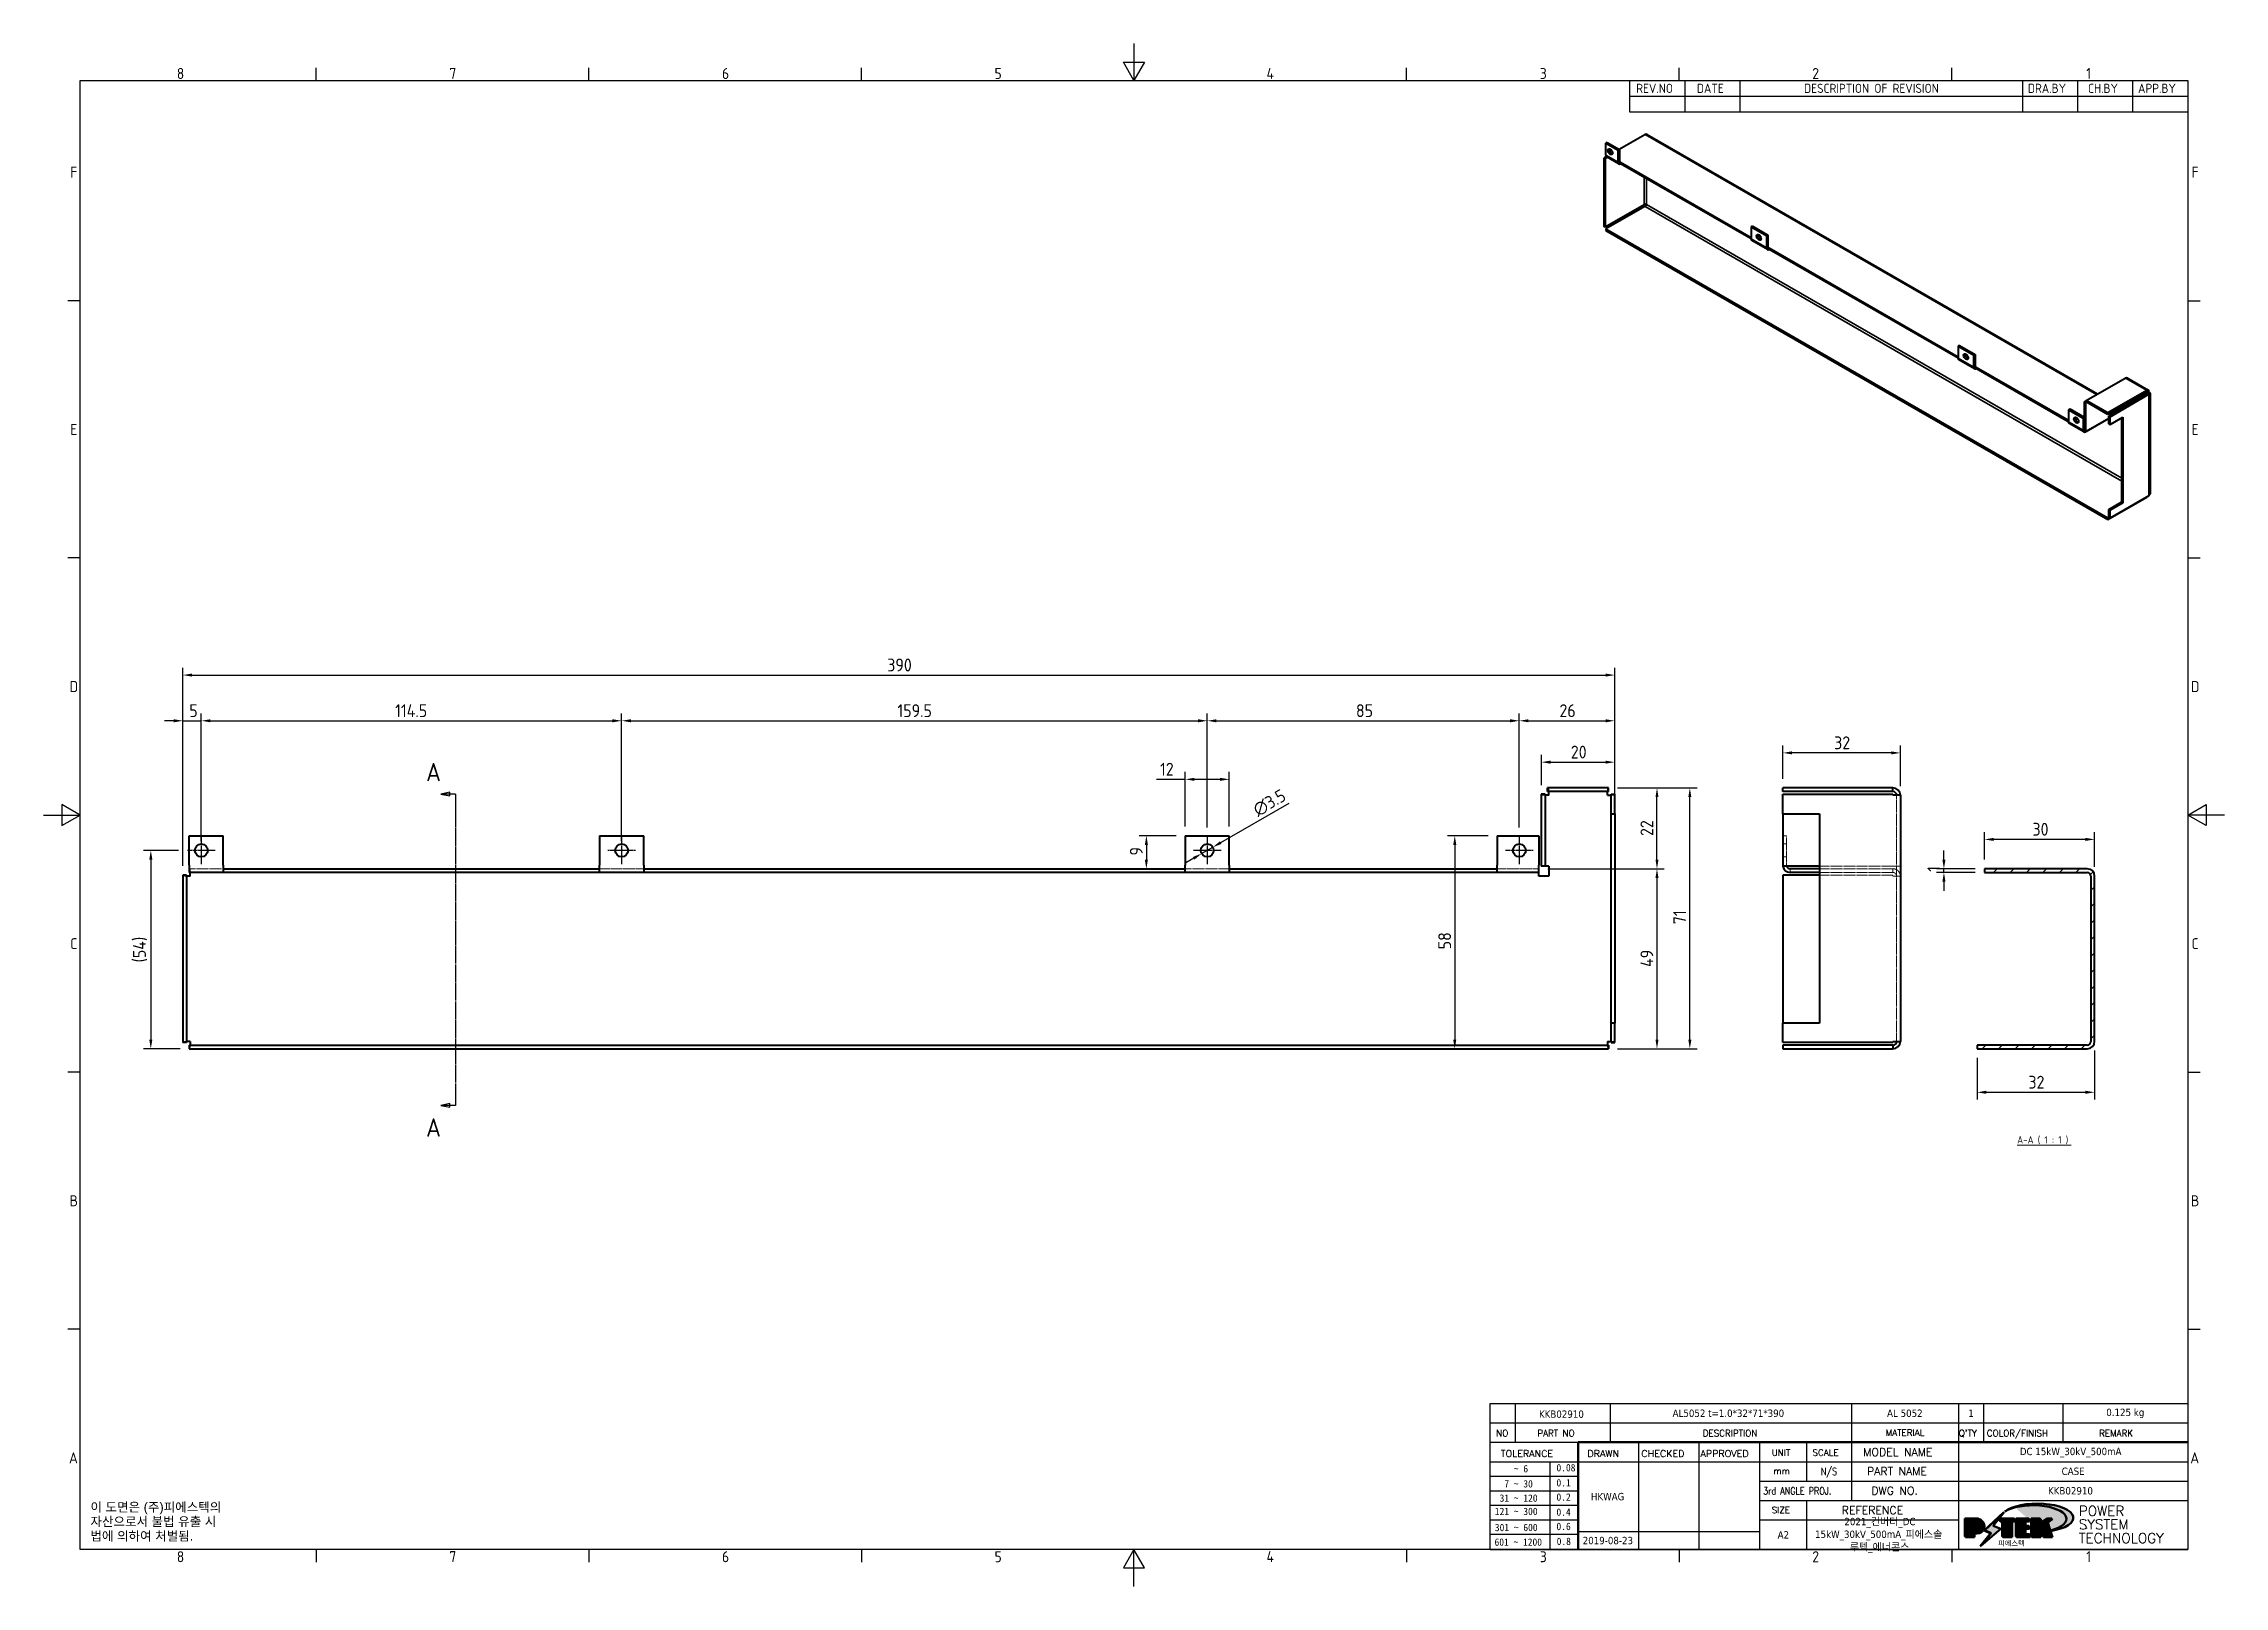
# Model space of a CAD drawing. Header units: millimetres. Extents: x 0 to 594, y 0 to 420.
import ezdxf
from ezdxf.enums import TextEntityAlignment as Align

# ---------------------------------------------------------------- set-up
doc = ezdxf.new("R2010")
doc.units = ezdxf.units.MM
for name, pattern in [('CHAIN', [0.7087, 0.4724, -0.0591, 0.1181, -0.0591]), ('DASHED', [0.2067, 0.1654, -0.0413]), ('DOUBLE_DASH_CHAIN', [1.2403, 0.6614, -0.0827, 0.1654, -0.0827, 0.1654, -0.0827])]:
    doc.linetypes.add(name, pattern=pattern)
doc.layers.get('0').update_dxf_attribs({"color": 3, "lineweight": 25, "true_color": 0x00ff00})
for name, color, linetype, lineweight, true_color in [('가려진 것(ISO)', 2, 'DASHED', 18, 0xffff00), ('가시적인 것(ISO)', 3, 'Continuous', 40, 0x00ff00), ('가시적인 좁은 것(ISO)', 3, 'Continuous', 35, 0x00ff00), ('기호(ISO)', 5, 'Continuous', 25, 0x0000ff), ('제목(ISO)', 5, 'Continuous', 50, 0x0000ff), ('중심 표식(ISO)', 1, 'Continuous', 25, 0xff0000), ('치수(ISO)', 2, 'Continuous', 25, 0xffff00)]:
    doc.layers.add(name, color=color, linetype=linetype, lineweight=lineweight, true_color=true_color)
for name, color, linetype, lineweight in [('경계(ISO)', 7, 'Continuous', 25), ('단면선(ISO)', 7, 'CHAIN', 25), ('해치(ISO)', 7, 'Continuous', 18)]:
    doc.layers.add(name, color=color, linetype=linetype, lineweight=lineweight)
doc.styles.add('HAN_291', font='')
doc.styles.add('HAN_370', font='', dxfattribs={"width": 2})
doc.styles.add('ISO ProportionalPSTEK', font='isocp.shx')
doc.styles.add('RC_284', font='ROMANC.shx')
doc.styles.add('RC_287', font='ROMANC.shx')
doc.styles.add('RC_292', font='ROMANC.shx')
doc.styles.add('ROMANT_294', font='romant.shx')
doc.styles.add('문자 텍스트_PSTEK_POSCO', font='isocp.shx')
doc.styles.add('부품번호텍스트_PSTEK_POSCO', font='isocp.shx')
doc.styles.add('치수 텍스트_PSTEK_POSCO', font='isocp.shx')
doc.styles.add('텍스트 스타일198', font='tahoma.ttf')
doc.styles.add('텍스트 스타일333', font='ROMANC.shx', dxfattribs={"width": 0.8})
doc.styles.add('텍스트 스타일466', font='isocp.shx')
doc.styles.get('HAN_291').set_extended_font_data('GulimChe')
doc.styles.get('HAN_370').set_extended_font_data('GulimChe')
doc.dimstyles.new('치수_PSTEK_POSCO', dxfattribs={"dimtxt": 3.5, "dimasz": 2.5, "dimexe": 2, "dimexo": 2.5, "dimgap": 1, "dimtad": 1, "dimrnd": 1e-08, "dimdsep": 46, "dimtxsty": '치수 텍스트_PSTEK_POSCO', "dimcen": 0.09, "dimdle": 10, "dimclrd": 7, "dimclre": 7, "dimclrt": 2, "dimadec": 1, "dimazin": 2, "dimtfac": 1, "dimtmove": 0, "dimatfit": 3, "dimfxl": 1, "dimtolj": 1, "dimlwd": -1, "dimlwe": -1, "dimarcsym": 0})

msp = doc.modelspace()

# ---------------------------------------------------------------- texts
at = {"layer": '기호(ISO)', "color": 7, "insert": (537.5632, 120.3698), "char_height": 2, "attachment_point": 7, "style": '텍스트 스타일466'}
msp.add_mtext('A-A ( 1 : 1 )', dxfattribs=at)
at = {"layer": '기호(ISO)', "color": 2, "true_color": 0xffff00, "insert": (12.7551, 17.5146), "char_height": 2.5, "width": 39.306104, "attachment_point": 4, "line_spacing_factor": 0.944221, "style": '문자 텍스트_PSTEK_POSCO'}
msp.add_mtext('{\\fArial|b0|i0;\\H2.5000;이 도면은 (주)피에스텍의\\P자산으로서 불법 유출 시 \\P법에 의하여 처벌됨.}', dxfattribs=at)

# ---------------------------------------------------------------- blocks, each defined once
blk = doc.blocks.new('경계 Default Border')
at = {"layer": '경계(ISO)'}
for p, q in [((74.25, 410), (74.25, 413.4)), ((148.5, 410), (148.5, 413.4)), ((222.75, 410), (222.75, 413.4)), ((371.25, 410), (371.25, 413.4)), ((445.5, 410), (445.5, 413.4)), ((519.75, 410), (519.75, 413.4)), ((10, 350), (6.6, 350)), ((584, 350), (587.4, 350)), ((10, 280), (6.6, 280)), ((584, 280), (587.4, 280)), ((10, 140), (6.6, 140)), ((584, 140), (587.4, 140)), ((10, 70), (6.6, 70)), ((584, 70), (587.4, 70)), ((74.25, 10), (74.25, 6.6)), ((148.5, 10), (148.5, 6.6)), ((222.75, 10), (222.75, 6.6)), ((371.25, 10), (371.25, 6.6)), ((445.5, 10), (445.5, 6.6)), ((519.75, 10), (519.75, 6.6))]:
    blk.add_line(p, q, dxfattribs=at)
at = {"layer": '경계(ISO)', "flags": 128}
for points in [[(297, 420), (297, 410), (294.11, 415), (299.89, 415), (297, 410)], [(10, 10), (10, 410), (584, 410), (584, 10), (10, 10)], [(0, 210), (10, 210), (5, 212.89), (5, 207.11), (10, 210)], [(594, 210), (584, 210), (589, 212.89), (589, 207.11), (584, 210)], [(297, 0), (297, 10), (294.11, 5), (299.89, 5), (297, 10)]]:
    blk.add_lwpolyline(points, dxfattribs=at)
at = {"layer": '경계(ISO)', "color": 2, "true_color": 0xffff00, "char_height": 3, "attachment_point": 7, "style": '문자 텍스트_PSTEK_POSCO'}
for s, insert in [('8', (36.27, 410.37)), ('7', (110.52, 410.39)), ('6', (184.77, 410.37)), ('5', (259.02, 410.37)), ('4', (333.1, 410.4)), ('3', (407.54, 410.37)), ('2', (481.75, 410.37)), ('1', (556.36, 410.4)), ('F', (7.24, 383.5)), ('F', (585.04, 383.5)), ('E', (7.24, 313.47)), ('E', (585.04, 313.47)), ('D', (7.08, 243.47)), ('D', (584.88, 243.47)), ('C', (7.24, 173.47)), ('C', (585.04, 173.47)), ('B', (7.08, 103.47)), ('B', (584.88, 103.47)), ('A', (6.91, 33.49)), ('A', (584.71, 33.49)), ('8', (36.27, 6.57)), ('7', (110.52, 6.59)), ('6', (184.77, 6.57)), ('5', (259.02, 6.57)), ('4', (333.1, 6.6)), ('3', (407.54, 6.57)), ('2', (481.75, 6.57)), ('1', (556.36, 6.6))]:
    blk.add_mtext(s, dxfattribs=dict(at, insert=insert))
blk = doc.blocks.new('제목 블록 PSTEK')
at = {"true_color": 0xff0000}
h = blk.add_hatch(color=1, dxfattribs=at)
edge = h.paths.add_edge_path(flags=0)
edge.add_line((314.22, 19.61), (314.22, 17))
edge.add_line((314.22, 17), (314.35, 17))
edge.add_arc((314.35, 17.65), 0.651, 270, 360)
edge.add_line((315, 17.65), (315, 18.96))
edge.add_arc((314.35, 18.96), 0.651, 0, 90)
edge.add_line((314.35, 19.61), (314.22, 19.61))
edge = h.paths.add_edge_path()
edge.add_arc((314.98, 18.29), 1.97, 270, 450)
edge.add_line((314.98, 20.26), (311.77, 20.26))
edge.add_line((311.77, 20.26), (311.77, 15.34))
edge.add_line((311.77, 15.34), (314.22, 15.34))
edge.add_line((314.22, 15.34), (314.22, 16.32))
edge.add_line((314.22, 16.32), (314.98, 16.32))
at = {"true_color": 0x848484}
h = blk.add_hatch(color=252, dxfattribs=at)
edge = h.paths.add_edge_path()
edge.add_arc((314.98, 18.29), 1.97, 270, 406.82787)
edge.add_arc((315.16, 18.14), 1.97, -90, 53.56098, ccw=False)
edge.add_line((315.16, 16.17), (314.4, 16.17))
edge.add_line((314.4, 16.17), (314.4, 15.19))
edge.add_line((314.4, 15.19), (311.94, 15.19))
edge.add_line((311.94, 15.19), (311.94, 15.34))
edge.add_line((311.94, 15.34), (314.22, 15.34))
edge.add_line((314.22, 15.34), (314.22, 16.32))
edge.add_line((314.22, 16.32), (314.98, 16.32))
h = blk.add_hatch(color=252, dxfattribs=at)
edge = h.paths.add_edge_path()
edge.add_line((314.4, 19.46), (314.53, 19.46))
edge.add_arc((314.53, 18.81), 0.651, 60.41893, 90, ccw=False)
edge.add_arc((314.35, 18.96), 0.651, 39.96992, 90)
edge.add_line((314.35, 19.61), (314.22, 19.61))
edge.add_line((314.22, 19.61), (314.22, 17))
edge.add_line((314.22, 17), (314.35, 17))
edge.add_arc((314.35, 17.65), 0.651, 270, 274.69308)
edge.add_line((314.4, 17), (314.4, 19.46))
for points in [[(317.22, 17.06), (322.03, 21.63), (322.28, 21.94), (317.05, 16.98), (318.75, 16.19), (316, 12.72), (316.34, 13), (318.92, 16.27)], [(321.98, 19.61), (321.4, 19.61), (321.4, 19.46), (321.98, 19.46)], [(324.66, 19.46), (325.42, 19.46), (325.42, 20.11), (325.24, 20.11), (325.24, 19.61), (324.48, 19.61), (324.48, 15.34), (322.16, 15.34), (322.16, 15.19), (324.66, 15.19)], [(328.29, 19.46), (329.41, 19.46), (329.41, 20.11), (329.23, 20.11), (329.23, 19.61), (328.11, 19.61), (328.11, 18.26), (328.29, 18.26)], [(328.29, 17.42), (329.41, 17.42), (329.41, 18.11), (329.23, 18.11), (329.23, 17.56), (328.11, 17.56), (328.11, 15.99), (328.29, 15.99)], [(332.51, 20.11), (332.33, 20.11), (332.33, 19), (332.51, 19.11)], [(335.62, 20.11), (335.25, 20.11), (334.25, 19.31), (335.49, 15.34), (333.2, 15.34), (333.25, 15.19), (335.66, 15.19), (334.43, 19.16)], [(329.54, 15.85), (329.36, 15.85), (329.36, 15.34), (325.83, 15.34), (325.83, 15.19), (329.54, 15.19)], [(332.51, 16.93), (332.33, 17.43), (332.33, 15.34), (330.04, 15.34), (330.04, 15.19), (332.51, 15.19)]]:
    blk.add_hatch(color=252, dxfattribs=at).paths.add_polyline_path(points)
at = {"true_color": 0x0000ff}
blk.add_hatch(color=5, dxfattribs=at).paths.add_polyline_path([(321.62, 17.42), (319.53, 18.25), (322.45, 22.02), (317.22, 17.06), (318.92, 16.27), (316.17, 12.8)])
at = {"true_color": 0xff0000}
for points in [[(324.48, 19.61), (325.24, 19.61), (325.24, 20.26), (321.23, 20.26), (321.23, 19.61), (321.98, 19.61), (321.98, 15.34), (324.48, 15.34)], [(329.23, 20.26), (325.66, 20.26), (325.66, 15.34), (329.36, 15.34), (329.36, 15.99), (328.11, 15.99), (328.11, 17.56), (329.23, 17.56), (329.23, 18.26), (328.11, 18.26), (328.11, 19.61), (329.23, 19.61)], [(332.33, 20.26), (329.86, 20.26), (329.86, 15.34), (332.33, 15.34), (332.33, 17.43), (333.07, 15.34), (335.49, 15.34), (334.25, 19.31), (335.44, 20.26), (334.31, 20.26), (332.33, 19)]]:
    blk.add_hatch(color=1, dxfattribs=at).paths.add_polyline_path(points)
at = {"layer": '해치(ISO)', "true_color": 0x27d1fc}
h = blk.add_hatch(color=140, dxfattribs=at)
edge = h.paths.add_edge_path()
edge.add_ellipse((330.37, 20.16), major_axis=(9.1, 0), ratio=0.40699, start_angle=301.30985, end_angle=507.74369)
edge.add_ellipse((331.53, 20.46), major_axis=(-9.82, 0), ratio=0.39426, start_angle=111.51207, end_angle=334.47025, ccw=False)
edge.add_line((335.14, 16.86), (335.1, 16.99))
at = {"color": 180, "true_color": 0x3f00ff}
for p, q in [((182.48, 11.79), (182.48, 51.57)), ((182.48, 51.57), (372.48, 51.57)), ((189.27, 51.57), (189.27, 41.01)), ((215.22, 41.01), (215.22, 51.57)), ((280.88, 51.57), (280.88, 41.01)), ((310.09, 51.57), (310.09, 41.01)), ((316.9, 51.57), (316.9, 41.01)), ((338.46, 51.57), (338.46, 41.01)), ((372.48, 51.57), (372.48, 11.79)), ((182.48, 46.29), (372.48, 46.29)), ((182.48, 41.01), (206.45, 41.01)), ((182.48, 35.73), (206.45, 35.73)), ((198.86, 12.03), (198.86, 35.73)), ((206.45, 35.73), (372.48, 35.73)), ((222.94, 11.79), (222.94, 41.01)), ((239.43, 11.79), (239.43, 41.01)), ((255.92, 11.79), (255.92, 41.01)), ((268.69, 41.01), (268.69, 30.45)), ((280.88, 41.01), (280.88, 25.17)), ((310.09, 41.01), (310.09, 11.79)), ((182.48, 31.78), (206.45, 31.78)), ((255.92, 30.45), (372.48, 30.45)), ((182.48, 27.83), (206.45, 27.83)), ((182.48, 23.88), (206.45, 23.88)), ((255.92, 25.17), (372.48, 25.17)), ((268.69, 25.17), (268.69, 11.79)), ((182.48, 19.93), (206.45, 19.93)), ((255.92, 19.89), (310.09, 19.89)), ((182.48, 15.98), (206.45, 15.98)), ((206.45, 16.74), (255.92, 16.74)), ((182.48, 11.79), (372.48, 11.79))]:
    blk.add_line(p, q, dxfattribs=at)
at = {"color": 7, "lineweight": 50}
for p, q in [((206.45, 11.79), (206.45, 41.01)), ((206.45, 41.01), (372.48, 41.01))]:
    blk.add_line(p, q, dxfattribs=at)
at = {"color": 7}
for p, q in [((314.98, 20.26), (311.77, 20.26)), ((311.77, 20.26), (311.77, 15.34)), ((314.98, 20.26), (311.77, 20.26)), ((311.77, 20.26), (311.77, 15.34)), ((314.22, 17), (314.22, 19.61)), ((314.22, 19.61), (314.35, 19.61)), ((314.35, 19.61), (314.22, 19.61)), ((314.22, 19.61), (314.22, 17)), ((314.22, 17), (314.22, 19.61)), ((314.22, 19.61), (314.35, 19.61)), ((314.4, 19.46), (314.53, 19.46)), ((314.4, 17), (314.4, 19.46)), ((315, 18.96), (315, 17.65)), ((315, 18.96), (315, 17.65)), ((322.28, 21.94), (317.05, 16.98)), ((322.45, 22.02), (317.22, 17.06)), ((317.22, 17.06), (322.03, 21.63)), ((319.53, 18.25), (322.45, 22.02)), ((321.62, 17.42), (319.53, 18.25)), ((325.24, 20.26), (321.23, 20.26)), ((321.23, 20.26), (321.23, 19.61)), ((325.24, 20.26), (321.23, 20.26)), ((321.23, 20.26), (321.23, 19.61)), ((321.23, 19.61), (321.98, 19.61)), ((321.23, 19.61), (321.98, 19.61)), ((321.4, 19.61), (321.4, 19.46)), ((321.98, 19.61), (321.4, 19.61)), ((321.4, 19.46), (321.98, 19.46)), ((321.98, 19.61), (321.98, 15.34)), ((321.98, 19.46), (321.98, 19.61)), ((321.98, 19.61), (321.98, 15.34)), ((322.03, 21.63), (322.28, 21.94)), ((324.48, 19.61), (325.24, 19.61)), ((324.48, 15.34), (324.48, 19.61)), ((325.24, 19.61), (324.48, 19.61)), ((324.48, 19.61), (324.48, 15.34)), ((324.48, 19.61), (325.24, 19.61)), ((324.48, 15.34), (324.48, 19.61)), ((324.66, 19.46), (325.42, 19.46)), ((324.66, 15.19), (324.66, 19.46)), ((325.24, 19.61), (325.24, 20.26)), ((325.24, 19.61), (325.24, 20.26)), ((325.42, 20.11), (325.24, 20.11)), ((325.24, 20.11), (325.24, 19.61)), ((325.42, 19.46), (325.42, 20.11)), ((329.23, 20.26), (325.66, 20.26)), ((325.66, 20.26), (325.66, 15.34)), ((325.66, 20.26), (325.66, 15.34)), ((329.23, 20.26), (325.66, 20.26)), ((328.11, 18.26), (328.11, 19.61)), ((328.11, 19.61), (329.23, 19.61)), ((329.23, 19.61), (328.11, 19.61)), ((328.11, 19.61), (328.11, 18.26)), ((328.11, 18.26), (328.11, 19.61)), ((328.11, 19.61), (329.23, 19.61)), ((329.23, 18.26), (328.11, 18.26)), ((328.11, 18.26), (328.29, 18.26)), ((329.23, 18.26), (328.11, 18.26)), ((328.29, 18.26), (328.29, 19.46)), ((328.29, 19.46), (329.41, 19.46)), ((329.23, 19.61), (329.23, 20.26)), ((329.23, 19.61), (329.23, 20.26)), ((329.41, 20.11), (329.23, 20.11)), ((329.23, 20.11), (329.23, 19.61)), ((329.23, 17.56), (329.23, 18.26)), ((329.23, 17.56), (329.23, 18.26)), ((329.41, 18.11), (329.23, 18.11)), ((329.23, 18.11), (329.23, 17.56)), ((329.41, 19.46), (329.41, 20.11)), ((329.41, 17.42), (329.41, 18.11)), ((332.33, 20.26), (329.86, 20.26)), ((329.86, 20.26), (329.86, 15.34)), ((329.86, 20.26), (329.86, 15.34)), ((332.33, 20.26), (329.86, 20.26)), ((334.31, 20.26), (332.33, 19)), ((332.33, 19), (332.33, 20.26)), ((334.31, 20.26), (332.33, 19)), ((332.33, 19), (332.33, 20.26)), ((332.51, 20.11), (332.33, 20.11)), ((332.33, 20.11), (332.33, 19)), ((332.33, 19), (332.51, 19.11)), ((332.51, 19.11), (332.51, 20.11)), ((334.25, 19.31), (335.44, 20.26)), ((334.25, 19.31), (335.44, 20.26)), ((335.25, 20.11), (334.25, 19.31)), ((335.49, 15.34), (334.25, 19.31)), ((334.25, 19.31), (335.49, 15.34)), ((335.49, 15.34), (334.25, 19.31)), ((335.44, 20.26), (334.31, 20.26)), ((335.44, 20.26), (334.31, 20.26)), ((334.43, 19.16), (335.62, 20.11)), ((335.66, 15.19), (334.43, 19.16)), ((335.62, 20.11), (335.25, 20.11)), ((311.77, 15.34), (314.22, 15.34)), ((311.77, 15.34), (314.22, 15.34)), ((314.22, 15.34), (311.94, 15.34)), ((311.94, 15.34), (311.94, 15.19)), ((311.94, 15.19), (314.4, 15.19)), ((314.35, 17), (314.22, 17)), ((314.22, 17), (314.35, 17)), ((314.35, 17), (314.22, 17)), ((314.22, 16.32), (314.98, 16.32)), ((314.22, 15.34), (314.22, 16.32)), ((314.98, 16.32), (314.22, 16.32)), ((314.22, 16.32), (314.22, 15.34)), ((314.22, 16.32), (314.98, 16.32)), ((314.22, 15.34), (314.22, 16.32)), ((314.4, 16.17), (315.16, 16.17)), ((314.4, 15.19), (314.4, 16.17)), ((318.75, 16.19), (316, 12.72)), ((316, 12.72), (316.34, 13)), ((316.17, 12.8), (321.62, 17.42)), ((318.92, 16.27), (316.17, 12.8)), ((316.34, 13), (318.92, 16.27)), ((317.05, 16.98), (318.75, 16.19)), ((318.92, 16.27), (317.22, 17.06)), ((317.22, 17.06), (318.92, 16.27)), ((321.98, 15.34), (324.48, 15.34)), ((321.98, 15.34), (324.48, 15.34)), ((324.48, 15.34), (322.16, 15.34)), ((322.16, 15.34), (322.16, 15.19)), ((322.16, 15.19), (324.66, 15.19)), ((325.66, 15.34), (329.36, 15.34)), ((325.66, 15.34), (329.36, 15.34)), ((329.36, 15.34), (325.83, 15.34)), ((325.83, 15.34), (325.83, 15.19)), ((325.83, 15.19), (329.54, 15.19)), ((328.11, 17.56), (329.23, 17.56)), ((328.11, 15.99), (328.11, 17.56)), ((329.23, 17.56), (328.11, 17.56)), ((328.11, 17.56), (328.11, 15.99)), ((328.11, 17.56), (329.23, 17.56)), ((328.11, 15.99), (328.11, 17.56)), ((329.36, 15.99), (328.11, 15.99)), ((328.11, 15.99), (328.29, 15.99)), ((329.36, 15.99), (328.11, 15.99)), ((328.29, 15.99), (328.29, 17.42)), ((328.29, 17.42), (329.41, 17.42)), ((329.36, 15.34), (329.36, 15.99)), ((329.36, 15.34), (329.36, 15.99)), ((329.54, 15.85), (329.36, 15.85)), ((329.36, 15.85), (329.36, 15.34)), ((329.54, 15.19), (329.54, 15.85)), ((329.86, 15.34), (332.33, 15.34)), ((329.86, 15.34), (332.33, 15.34)), ((332.33, 15.34), (330.04, 15.34)), ((330.04, 15.34), (330.04, 15.19)), ((330.04, 15.19), (332.51, 15.19)), ((332.33, 17.43), (333.07, 15.34)), ((332.33, 15.34), (332.33, 17.43)), ((332.51, 16.93), (332.33, 17.43)), ((332.33, 17.43), (332.33, 15.34)), ((332.33, 17.43), (333.07, 15.34)), ((332.33, 15.34), (332.33, 17.43)), ((332.51, 15.19), (332.51, 16.93)), ((333.07, 15.34), (335.49, 15.34)), ((333.07, 15.34), (335.49, 15.34)), ((335.49, 15.34), (333.2, 15.34)), ((333.2, 15.34), (333.25, 15.19)), ((333.25, 15.19), (335.66, 15.19)), ((345.04, 17.5), (344.99, 17.69))]:
    blk.add_line(p, q, dxfattribs=at)
at = {"color": 1, "true_color": 0xff0000}
for p, q in [((314.98, 20.26), (311.77, 20.26)), ((311.77, 20.26), (311.77, 15.34)), ((314.22, 17), (314.22, 19.61)), ((314.22, 19.61), (314.35, 19.61)), ((315, 18.96), (315, 17.65)), ((325.24, 20.26), (321.23, 20.26)), ((321.23, 20.26), (321.23, 19.61)), ((321.23, 19.61), (321.98, 19.61)), ((321.98, 19.61), (321.98, 15.34)), ((324.48, 19.61), (325.24, 19.61)), ((324.48, 15.34), (324.48, 19.61)), ((325.24, 19.61), (325.24, 20.26)), ((329.23, 20.26), (325.66, 20.26)), ((325.66, 20.26), (325.66, 15.34)), ((328.11, 18.26), (328.11, 19.61)), ((328.11, 19.61), (329.23, 19.61)), ((329.23, 18.26), (328.11, 18.26)), ((329.23, 19.61), (329.23, 20.26)), ((329.23, 17.56), (329.23, 18.26)), ((332.33, 20.26), (329.86, 20.26)), ((329.86, 20.26), (329.86, 15.34)), ((334.31, 20.26), (332.33, 19)), ((332.33, 19), (332.33, 20.26)), ((334.25, 19.31), (335.44, 20.26)), ((335.49, 15.34), (334.25, 19.31)), ((335.44, 20.26), (334.31, 20.26)), ((311.77, 15.34), (314.22, 15.34)), ((314.35, 17), (314.22, 17)), ((314.22, 16.32), (314.98, 16.32)), ((314.22, 15.34), (314.22, 16.32)), ((321.98, 15.34), (324.48, 15.34)), ((325.66, 15.34), (329.36, 15.34)), ((328.11, 17.56), (329.23, 17.56)), ((328.11, 15.99), (328.11, 17.56)), ((329.36, 15.99), (328.11, 15.99)), ((329.36, 15.34), (329.36, 15.99)), ((329.86, 15.34), (332.33, 15.34)), ((332.33, 17.43), (333.07, 15.34)), ((332.33, 15.34), (332.33, 17.43)), ((333.07, 15.34), (335.49, 15.34))]:
    blk.add_line(p, q, dxfattribs=at)
at = {"color": 5, "true_color": 0x0000ff}
for p, q in [((322.45, 22.02), (317.22, 17.06)), ((319.53, 18.25), (322.45, 22.02)), ((321.62, 17.42), (319.53, 18.25)), ((316.17, 12.8), (321.62, 17.42)), ((318.92, 16.27), (316.17, 12.8)), ((317.22, 17.06), (318.92, 16.27))]:
    blk.add_line(p, q, dxfattribs=at)
at = {"color": 7}
for centre, radius, start, end in [((314.35, 18.96), 0.651, 0, 90), ((314.35, 18.96), 0.651, 39.96992, 90), ((314.35, 18.96), 0.651, 0, 90), ((314.53, 18.81), 0.651, 60.41893, 90), ((314.98, 18.29), 1.97, 270, 90), ((314.98, 18.29), 1.97, 270, 90), ((314.98, 18.29), 1.97, 270, 46.82787), ((315.16, 18.14), 1.97, 270, 53.56098), ((314.35, 17.65), 0.651, 270, 0), ((314.35, 17.65), 0.651, 270, 0), ((314.35, 17.65), 0.651, 270, 274.69308)]:
    blk.add_arc(centre, radius, start, end, dxfattribs=at)
at = {"color": 1, "true_color": 0xff0000}
for centre, radius, start, end in [((314.35, 18.96), 0.651, 0, 90), ((314.98, 18.29), 1.97, 270, 90), ((314.35, 17.65), 0.651, 270, 0)]:
    blk.add_arc(centre, radius, start, end, dxfattribs=at)
at = {"layer": '제목(ISO)', "lineweight": 18}
blk.add_line((182.48, 35.73), (182.48, 11.79), dxfattribs=at)
at = {"layer": '제목(ISO)'}
for p, q in [((314.98, 20.26), (311.77, 20.26)), ((311.77, 20.26), (311.77, 15.34)), ((314.22, 17), (314.22, 19.61)), ((314.22, 19.61), (314.35, 19.61)), ((314.35, 19.61), (314.22, 19.61)), ((314.22, 19.61), (314.22, 17)), ((314.4, 19.46), (314.53, 19.46)), ((314.4, 17), (314.4, 19.46)), ((315, 18.96), (315, 17.65)), ((322.28, 21.94), (317.05, 16.98)), ((322.45, 22.02), (317.22, 17.06)), ((317.22, 17.06), (322.03, 21.63)), ((319.53, 18.25), (322.45, 22.02)), ((321.62, 17.42), (319.53, 18.25)), ((325.24, 20.26), (321.23, 20.26)), ((321.23, 20.26), (321.23, 19.61)), ((321.23, 19.61), (321.98, 19.61)), ((321.98, 19.61), (321.4, 19.61)), ((321.4, 19.61), (321.4, 19.46)), ((321.4, 19.46), (321.98, 19.46)), ((321.98, 19.61), (321.98, 15.34)), ((321.98, 19.46), (321.98, 19.61)), ((322.03, 21.63), (322.28, 21.94)), ((324.48, 19.61), (325.24, 19.61)), ((324.48, 15.34), (324.48, 19.61)), ((325.24, 19.61), (324.48, 19.61)), ((324.48, 19.61), (324.48, 15.34)), ((324.66, 19.46), (325.42, 19.46)), ((324.66, 15.19), (324.66, 19.46)), ((325.24, 19.61), (325.24, 20.26)), ((325.42, 20.11), (325.24, 20.11)), ((325.24, 20.11), (325.24, 19.61)), ((325.42, 19.46), (325.42, 20.11)), ((329.23, 20.26), (325.66, 20.26)), ((325.66, 20.26), (325.66, 15.34)), ((328.11, 18.26), (328.11, 19.61)), ((328.11, 19.61), (329.23, 19.61)), ((329.23, 19.61), (328.11, 19.61)), ((328.11, 19.61), (328.11, 18.26)), ((329.23, 18.26), (328.11, 18.26)), ((328.11, 18.26), (328.29, 18.26)), ((328.29, 19.46), (329.41, 19.46)), ((328.29, 18.26), (328.29, 19.46)), ((329.23, 19.61), (329.23, 20.26)), ((329.41, 20.11), (329.23, 20.11)), ((329.23, 20.11), (329.23, 19.61)), ((329.23, 17.56), (329.23, 18.26)), ((329.41, 18.11), (329.23, 18.11)), ((329.23, 18.11), (329.23, 17.56)), ((329.41, 19.46), (329.41, 20.11)), ((329.41, 17.42), (329.41, 18.11)), ((332.33, 20.26), (329.86, 20.26)), ((329.86, 20.26), (329.86, 15.34)), ((334.31, 20.26), (332.33, 19)), ((332.33, 19), (332.33, 20.26)), ((332.51, 20.11), (332.33, 20.11)), ((332.33, 20.11), (332.33, 19)), ((332.33, 19), (332.51, 19.11)), ((332.51, 19.11), (332.51, 20.11)), ((334.25, 19.31), (335.44, 20.26)), ((335.25, 20.11), (334.25, 19.31)), ((335.49, 15.34), (334.25, 19.31)), ((334.25, 19.31), (335.49, 15.34)), ((335.44, 20.26), (334.31, 20.26)), ((334.43, 19.16), (335.62, 20.11)), ((335.66, 15.19), (334.43, 19.16)), ((335.62, 20.11), (335.25, 20.11)), ((311.77, 15.34), (314.22, 15.34)), ((314.22, 15.34), (311.94, 15.34)), ((311.94, 15.34), (311.94, 15.19)), ((311.94, 15.19), (314.4, 15.19)), ((314.35, 17), (314.22, 17)), ((314.22, 17), (314.35, 17)), ((314.22, 15.34), (314.22, 16.32)), ((314.22, 16.32), (314.98, 16.32)), ((314.98, 16.32), (314.22, 16.32)), ((314.22, 16.32), (314.22, 15.34)), ((314.4, 15.19), (314.4, 16.17)), ((314.4, 16.17), (315.16, 16.17)), ((318.75, 16.19), (316, 12.72)), ((316, 12.72), (316.34, 13)), ((316.17, 12.8), (321.62, 17.42)), ((318.92, 16.27), (316.17, 12.8)), ((316.34, 13), (318.92, 16.27)), ((317.05, 16.98), (318.75, 16.19)), ((317.22, 17.06), (318.92, 16.27)), ((318.92, 16.27), (317.22, 17.06)), ((321.98, 15.34), (324.48, 15.34)), ((324.48, 15.34), (322.16, 15.34)), ((322.16, 15.34), (322.16, 15.19)), ((322.16, 15.19), (324.66, 15.19)), ((325.66, 15.34), (329.36, 15.34)), ((329.36, 15.34), (325.83, 15.34)), ((325.83, 15.34), (325.83, 15.19)), ((325.83, 15.19), (329.54, 15.19)), ((328.11, 15.99), (328.11, 17.56)), ((328.11, 17.56), (329.23, 17.56)), ((329.23, 17.56), (328.11, 17.56)), ((328.11, 17.56), (328.11, 15.99)), ((329.36, 15.99), (328.11, 15.99)), ((328.11, 15.99), (328.29, 15.99)), ((328.29, 17.42), (329.41, 17.42)), ((328.29, 15.99), (328.29, 17.42)), ((329.36, 15.34), (329.36, 15.99)), ((329.54, 15.85), (329.36, 15.85)), ((329.36, 15.85), (329.36, 15.34)), ((329.54, 15.19), (329.54, 15.85)), ((329.86, 15.34), (332.33, 15.34)), ((332.33, 15.34), (330.04, 15.34)), ((330.04, 15.34), (330.04, 15.19)), ((330.04, 15.19), (332.51, 15.19)), ((332.33, 15.34), (332.33, 17.43)), ((332.33, 17.43), (333.07, 15.34)), ((332.51, 16.93), (332.33, 17.43)), ((332.33, 17.43), (332.33, 15.34)), ((332.51, 15.19), (332.51, 16.93)), ((333.07, 15.34), (335.49, 15.34)), ((335.49, 15.34), (333.2, 15.34)), ((333.2, 15.34), (333.25, 15.19)), ((333.25, 15.19), (335.66, 15.19))]:
    blk.add_line(p, q, dxfattribs=at)
at = {"layer": '제목(ISO)', "color": 4, "true_color": 0x00ffff}
blk.add_line((335.14, 16.86), (335.1, 16.99), dxfattribs=at)
at = {"layer": '제목(ISO)'}
for centre, radius, start, end in [((314.35, 18.96), 0.651, 0, 90), ((314.35, 18.96), 0.651, 39.96992, 90), ((314.53, 18.81), 0.651, 60.41893, 90), ((314.98, 18.29), 1.97, 46.82787, 90), ((314.98, 18.29), 1.97, 270, 46.82787), ((314.98, 18.29), 1.97, 270, 46.82787), ((315.16, 18.14), 1.97, 270, 53.56098), ((314.35, 17.65), 0.651, 270, 0), ((314.35, 17.65), 0.651, 270, 274.69308)]:
    blk.add_arc(centre, radius, start, end, dxfattribs=at)
at = {"layer": '제목(ISO)', "color": 4, "true_color": 0x00ffff}
for centre, major_axis, ratio, start_param, end_param in [((331.53, 20.46), (9.82, 0), 0.39426, 5.087845, 8.9792), ((330.37, 20.16), (9.1, 0), 0.40699, 5.258849, 8.861799)]:
    blk.add_ellipse(centre, major_axis=major_axis, ratio=ratio, start_param=start_param, end_param=end_param, dxfattribs=at)
at = {"color": 2, "true_color": 0xffff00}
for s, height, style, p in [('NO', 1.742, 'RC_284', (184.14, 42.62)), ('PART NO', 1.742, 'RC_284', (195.34, 42.62)), ('DESCRIPTION', 1.7424, 'RC_284', (240.4, 42.62)), ("Q'TY", 1.742, 'RC_284', (310.14, 42.62)), ('COLOR/FINISH', 1.7424, 'RC_284', (317.77, 42.62)), ('REMARK', 1.742, 'RC_284', (348.35, 42.62)), (' TOLERANCE', 1.9, 'RC_287', (184.09, 37.01)), ('DRAWN', 1.9, 'RC_287', (208.98, 37.01)), ('CHECKED', 1.9, 'RC_287', (223.69, 37.01)), ('APPROVED', 1.9, 'RC_287', (239.78, 37.01)), ('UNIT', 1.742, 'RC_284', (259.17, 37.34)), ('SCALE', 1.742, 'RC_284', (270.29, 37.34)), ('MODEL NAME', 2.178, 'RC_292', (284.1, 37.25)), ('  7 ~ 30', 2, 'HAN_291', (183.77, 28.71)), ('    ~ 6', 2, 'HAN_291', (183.77, 32.82)), ('0.08', 2, 'HAN_291', (200.55, 33.1)), ('0.1', 2, 'HAN_291', (200.55, 28.99)), ('mm', 1.742, 'RC_284', (259.65, 32.35)), ('PART NAME', 2.178, 'RC_292', (285.14, 32.03)), (' 31 ~ 120', 2, 'HAN_291', (183.77, 24.83)), ('0.2', 2, 'HAN_291', (200.55, 25.11)), (' DWG NO.', 2.178, 'RC_292', (284.81, 26.75)), ('301 ~ 600', 2, 'HAN_291', (183.77, 16.83)), ('121 ~ 300', 2, 'HAN_291', (183.77, 21.21)), ('0.4', 2, 'HAN_291', (200.55, 21)), ('0.6', 2, 'HAN_291', (200.55, 17.12)), ('SIZE', 1.742, 'RC_284', (259.17, 21.69)), ('REFERENCE', 2.178, 'RC_292', (278.27, 21.43)), ('601 ~ 1200', 2, 'HAN_291', (183.68, 12.85)), ('0.8', 2, 'HAN_291', (200.61, 13.06))]:
    blk.add_text(s, height=height, dxfattribs=dict(at, style=style)).set_placement(p)
at = {"color": 2, "true_color": 0xffff00, "style": 'RC_284'}
blk.add_text('MATERIAL', height=1.742, dxfattribs=at).set_placement((295.48, 43.65), align=Align.MIDDLE_CENTER)
at = {"color": 7, "style": '텍스트 스타일333', "width": 0.8}
blk.add_text('N/S', height=2, dxfattribs=at).set_placement((274.78, 33.09), align=Align.MIDDLE_CENTER)
at = {"color": 2, "true_color": 0xffff00, "style": '텍스트 스타일333', "width": 0.8}
blk.add_text('3rd ANGLE PROJ.', height=2, dxfattribs=at).set_placement((256.84, 26.76))
at = {"color": 7, "style": 'ROMANT_294'}
for s, p in [('POWER', (342.83, 20.97)), ('SYSTEM', (342.83, 17.33)), ('TECHNOLOGY', (342.83, 13.57))]:
    blk.add_text(s, height=2.7, dxfattribs=at).set_placement(p)
at = {"color": 7, "insert": (320.85, 14.21), "char_height": 1.4, "attachment_point": 1, "line_spacing_factor": 0.332, "style": 'HAN_370'}
blk.add_mtext('\\fHY견고딕|b0|i0;\\H1.4000;피에스텍', dxfattribs=at)
at = {"layer": '제목(ISO)', "color": 7, "style": '텍스트 스타일198'}
for tag, p in [('부품_번호_001', (195.79, 47.68)), ('설명_001', (232.19, 47.92)), ('재질_001', (290.6, 47.93)), ("3._Q'TY_001", (312.71, 47.92)), ('질량\\P3;_001', (350.3, 48.16)), ('1._MODEL_NAME_001', (326.77, 37.52)), ('제목_001', (338.15, 32.12)), ('설계자_001', (209.94, 25.23)), ('부품_번호_001', (334.45, 26.81)), ('프로젝트_001', (278.97, 18.44)), ('작성_날짜_001', (207.69, 13.27)), ('시트_크기_001', (260.79, 14.82)), ('프로젝트_002', (270.98, 14.98)), ('프로젝트_003', (280.45, 11.55))]:
    blk.add_attdef(tag, p, '', height=2, dxfattribs=at)
for tag, p in [('4._COLOR', (327.68, 48.93)), ('점검자', (231.18, 26.23)), ('엔지니어링_승인자', (247.67, 26.23)), ('점검_날짜', (231.18, 14.27)), ('엔지니어링_승인_날짜', (247.67, 14.27))]:
    blk.add_attdef(tag, text='', height=2, dxfattribs=at).set_placement(p, align=Align.MIDDLE_CENTER)
blk = doc.blocks.new('리비전 내역')
at = {"layer": '기호(ISO)'}
for p, q in [((432, 410), (584, 410)), ((432, 410), (432, 405.72)), ((447, 410), (447, 405.72)), ((462, 410), (462, 405.72)), ((539, 410), (539, 405.72)), ((554, 410), (554, 405.72)), ((569, 410), (569, 405.72)), ((584, 410), (584, 405.72)), ((432, 405.72), (584, 405.72)), ((432, 405.72), (432, 401.44)), ((447, 405.72), (447, 401.44)), ((462, 405.72), (462, 401.44)), ((539, 405.72), (539, 401.44)), ((554, 405.72), (554, 401.44)), ((569, 405.72), (569, 401.44)), ((584, 405.72), (584, 401.44)), ((432, 401.44), (584, 401.44))]:
    blk.add_line(p, q, dxfattribs=at)
at = {"layer": '기호(ISO)', "color": 2, "true_color": 0xffff00, "char_height": 2.5, "attachment_point": 7, "style": 'ISO ProportionalPSTEK'}
for s, insert in [('REV.NO', (433.79, 406.58)), ('DATE', (450.31, 406.58)), ('DESCRIPTION OF REVISION', (479.51, 406.58)), ('DRA.BY', (540.48, 406.58)), ('CH.BY', (556.86, 406.58)), ('APP.BY', (570.48, 406.58))]:
    blk.add_mtext(s, dxfattribs=dict(at, insert=insert))
blk = doc.blocks.new('2dTransSection0')
at = {"layer": '단면선(ISO)', "linetype": 'Continuous'}
for p, q in [((110.66, 216.18), (108.16, 215.68)), ((110.66, 215.68), (108.16, 215.68)), ((108.16, 215.68), (110.66, 215.18)), ((110.66, 215.18), (110.66, 216.18)), ((112.16, 215.68), (110.66, 215.68)), ((112.16, 215.68), (112.16, 211.71)), ((110.66, 131.42), (108.16, 130.92)), ((110.66, 130.92), (108.16, 130.92)), ((108.16, 130.92), (110.66, 130.42)), ((110.66, 130.42), (110.66, 131.42)), ((112.16, 130.92), (110.66, 130.92)), ((112.16, 134.89), (112.16, 130.92))]:
    blk.add_line(p, q, dxfattribs=at)
at = {"layer": '단면선(ISO)', "linetype": 'DOUBLE_DASH_CHAIN'}
blk.add_line((112.16, 215.68), (112.16, 130.92), dxfattribs=at)
at = {"layer": '단면선(ISO)', "linetype": 'Continuous', "flags": 128}
for points in [[(110.66, 216.18), (108.16, 215.68), (110.66, 215.18), (110.66, 216.18)], [(110.66, 131.42), (108.16, 130.92), (110.66, 130.42), (110.66, 131.42)]]:
    blk.add_lwpolyline(points, dxfattribs=at)
at = {"layer": '단면선(ISO)'}
for points in [[(110.66, 216.18), (108.16, 215.68), (110.66, 215.18), (110.66, 216.18)], [(110.66, 131.42), (108.16, 130.92), (110.66, 130.42), (110.66, 131.42)]]:
    blk.add_solid(points, dxfattribs=at)
at = {"layer": '단면선(ISO)', "char_height": 5, "attachment_point": 7, "style": '부품번호텍스트_PSTEK_POSCO'}
for insert in [(104.18, 219.18), (104.18, 122.41)]:
    blk.add_mtext('A', dxfattribs=dict(at, insert=insert))
blk = doc.blocks.new('*D23')
at = {"layer": 'Defpoints', "color": 0, "transparency": 16777216}
for p in [(526.66, 146.36), (558.66, 148.36), (558.66, 134.51)]:
    blk.add_point(p, dxfattribs=at)
at = {"layer": '치수(ISO)', "color": 7, "transparency": 16777216}
for p, q in [((526.66, 143.86), (526.66, 132.51)), ((558.66, 145.86), (558.66, 132.51)), ((529.16, 134.51), (556.16, 134.51))]:
    blk.add_line(p, q, dxfattribs=at)
for points in [[(529.16, 134.93), (529.16, 134.09), (526.66, 134.51)], [(556.16, 134.93), (556.16, 134.09), (558.66, 134.51)]]:
    blk.add_solid(points, dxfattribs=at)
at = {"layer": '치수(ISO)', "color": 2, "transparency": 16777216, "insert": (540.63, 137.26), "char_height": 3.5, "attachment_point": 4, "style": '치수 텍스트_PSTEK_POSCO'}
blk.add_mtext('\\A1;32', dxfattribs=at)
blk = doc.blocks.new('*D24')
at = {"layer": 'Defpoints', "color": 0, "transparency": 16777216}
for p in [(528.66, 203.36), (528.66, 195.36), (558.66, 193.36)]:
    blk.add_point(p, dxfattribs=at)
at = {"layer": '치수(ISO)', "color": 7, "transparency": 16777216}
for p, q in [((528.66, 197.86), (528.66, 205.36)), ((556.16, 203.36), (531.16, 203.36)), ((558.66, 195.86), (558.66, 205.36))]:
    blk.add_line(p, q, dxfattribs=at)
for points in [[(531.16, 203.77), (531.16, 202.94), (528.66, 203.36)], [(556.16, 203.77), (556.16, 202.94), (558.66, 203.36)]]:
    blk.add_solid(points, dxfattribs=at)
at = {"layer": '치수(ISO)', "color": 2, "transparency": 16777216, "insert": (541.73, 206.11), "char_height": 3.5, "attachment_point": 4, "style": '치수 텍스트_PSTEK_POSCO'}
blk.add_mtext('\\A1;30', dxfattribs=at)
blk = doc.blocks.new('*D25')
at = {"layer": 'Defpoints', "color": 0, "transparency": 16777216}
for p in [(42.95, 235.65), (42.95, 200.36), (37.95, 193.65)]:
    blk.add_point(p, dxfattribs=at)
at = {"layer": '치수(ISO)', "color": 7, "transparency": 16777216}
for p, q in [((37.95, 196.15), (37.95, 237.65)), ((42.95, 202.86), (42.95, 237.65)), ((35.45, 235.65), (32.95, 235.65)), ((37.95, 235.65), (42.95, 235.65)), ((45.45, 235.65), (47.95, 235.65))]:
    blk.add_line(p, q, dxfattribs=at)
for points in [[(35.45, 236.07), (35.45, 235.23), (37.95, 235.65)], [(45.45, 236.07), (45.45, 235.23), (42.95, 235.65)]]:
    blk.add_solid(points, dxfattribs=at)
at = {"layer": '치수(ISO)', "color": 2, "transparency": 16777216, "insert": (39.68, 238.4), "char_height": 3.5, "attachment_point": 4, "style": '치수 텍스트_PSTEK_POSCO'}
blk.add_mtext('\\A1;5', dxfattribs=at)
blk = doc.blocks.new('*D26')
at = {"layer": 'Defpoints', "color": 0, "transparency": 16777216}
for p in [(157.45, 235.65), (42.95, 200.36), (157.45, 200.36)]:
    blk.add_point(p, dxfattribs=at)
at = {"layer": '치수(ISO)', "color": 7, "transparency": 16777216}
for p, q in [((42.95, 202.86), (42.95, 237.65)), ((157.45, 202.86), (157.45, 237.65)), ((45.45, 235.65), (154.95, 235.65))]:
    blk.add_line(p, q, dxfattribs=at)
for points in [[(45.45, 236.07), (45.45, 235.23), (42.95, 235.65)], [(154.95, 236.07), (154.95, 235.23), (157.45, 235.65)]]:
    blk.add_solid(points, dxfattribs=at)
at = {"layer": '치수(ISO)', "color": 2, "transparency": 16777216, "insert": (95.75, 238.4), "char_height": 3.5, "attachment_point": 4, "style": '치수 텍스트_PSTEK_POSCO'}
blk.add_mtext('\\A1;114.5', dxfattribs=at)
blk = doc.blocks.new('*D27')
at = {"layer": 'Defpoints', "color": 0, "transparency": 16777216}
for p in [(316.95, 235.65), (316.95, 204.11), (157.45, 200.36)]:
    blk.add_point(p, dxfattribs=at)
at = {"layer": '치수(ISO)', "color": 7, "transparency": 16777216}
for p, q in [((157.45, 202.86), (157.45, 237.65)), ((316.95, 206.61), (316.95, 237.65)), ((159.95, 235.65), (314.45, 235.65))]:
    blk.add_line(p, q, dxfattribs=at)
for points in [[(159.95, 236.07), (159.95, 235.23), (157.45, 235.65)], [(314.45, 236.07), (314.45, 235.23), (316.95, 235.65)]]:
    blk.add_solid(points, dxfattribs=at)
at = {"layer": '치수(ISO)', "color": 2, "transparency": 16777216, "insert": (232.57, 238.4), "char_height": 3.5, "attachment_point": 4, "style": '치수 텍스트_PSTEK_POSCO'}
blk.add_mtext('\\A1;159.5', dxfattribs=at)
blk = doc.blocks.new('*D28')
at = {"layer": 'Defpoints', "color": 0, "transparency": 16777216}
for p in [(401.95, 235.65), (316.95, 204.11), (401.95, 204.11)]:
    blk.add_point(p, dxfattribs=at)
at = {"layer": '치수(ISO)', "color": 7, "transparency": 16777216}
for p, q in [((316.95, 206.61), (316.95, 237.65)), ((401.95, 206.61), (401.95, 237.65)), ((319.45, 235.65), (399.45, 235.65))]:
    blk.add_line(p, q, dxfattribs=at)
for points in [[(319.45, 236.07), (319.45, 235.23), (316.95, 235.65)], [(399.45, 236.07), (399.45, 235.23), (401.95, 235.65)]]:
    blk.add_solid(points, dxfattribs=at)
at = {"layer": '치수(ISO)', "color": 2, "transparency": 16777216, "insert": (357.45, 238.4), "char_height": 3.5, "attachment_point": 4, "style": '치수 텍스트_PSTEK_POSCO'}
blk.add_mtext('\\A1;85', dxfattribs=at)
blk = doc.blocks.new('*D29')
at = {"layer": 'Defpoints', "color": 0, "transparency": 16777216}
for p in [(427.95, 235.65), (427.95, 215.65), (401.95, 204.11)]:
    blk.add_point(p, dxfattribs=at)
at = {"layer": '치수(ISO)', "color": 7, "transparency": 16777216}
for p, q in [((401.95, 206.61), (401.95, 237.65)), ((427.95, 218.15), (427.95, 237.65)), ((404.45, 235.65), (425.45, 235.65))]:
    blk.add_line(p, q, dxfattribs=at)
for points in [[(404.45, 236.07), (404.45, 235.23), (401.95, 235.65)], [(425.45, 236.07), (425.45, 235.23), (427.95, 235.65)]]:
    blk.add_solid(points, dxfattribs=at)
at = {"layer": '치수(ISO)', "color": 2, "transparency": 16777216, "insert": (412.89, 238.4), "char_height": 3.5, "attachment_point": 4, "style": '치수 텍스트_PSTEK_POSCO'}
blk.add_mtext('\\A1;26', dxfattribs=at)
blk = doc.blocks.new('*D30')
at = {"layer": 'Defpoints', "color": 0, "transparency": 16777216}
for p in [(310.95, 204.36), (300.37, 195.36), (300.37, 195.36)]:
    blk.add_point(p, dxfattribs=at)
at = {"layer": '치수(ISO)', "color": 7, "transparency": 16777216}
for p, q in [((308.45, 204.36), (298.37, 204.36)), ((300.37, 201.86), (300.37, 197.86))]:
    blk.add_line(p, q, dxfattribs=at)
for points in [[(299.95, 201.86), (300.79, 201.86), (300.37, 204.36)], [(299.95, 197.86), (300.79, 197.86), (300.37, 195.36)]]:
    blk.add_solid(points, dxfattribs=at)
at = {"layer": '치수(ISO)', "color": 2, "transparency": 16777216, "insert": (297.62, 198.97), "char_height": 3.5, "attachment_point": 4, "rotation": 90, "style": '치수 텍스트_PSTEK_POSCO'}
blk.add_mtext('\\A1;9', dxfattribs=at)
blk = doc.blocks.new('*D31')
at = {"layer": 'Defpoints', "color": 0, "transparency": 16777216}
for p in [(322.95, 219.71), (310.95, 204.36), (322.95, 204.36)]:
    blk.add_point(p, dxfattribs=at)
at = {"layer": '치수(ISO)', "color": 7, "transparency": 16777216}
for p, q in [((310.95, 206.86), (310.95, 221.71)), ((322.95, 206.86), (322.95, 221.71)), ((310.95, 219.71), (303.09, 219.71)), ((320.45, 219.71), (313.45, 219.71))]:
    blk.add_line(p, q, dxfattribs=at)
for points in [[(313.45, 220.12), (313.45, 219.29), (310.95, 219.71)], [(320.45, 220.12), (320.45, 219.29), (322.95, 219.71)]]:
    blk.add_solid(points, dxfattribs=at)
at = {"layer": '치수(ISO)', "color": 2, "transparency": 16777216, "insert": (304.09, 222.46), "char_height": 3.5, "attachment_point": 4, "style": '치수 텍스트_PSTEK_POSCO'}
blk.add_mtext('\\A1;12', dxfattribs=at)
blk = doc.blocks.new('*D32')
at = {"layer": 'Defpoints', "color": 0, "transparency": 16777216}
for p in [(426.24, 217.36), (439.45, 217.36), (407.24, 195.36)]:
    blk.add_point(p, dxfattribs=at)
at = {"layer": '치수(ISO)', "color": 7, "transparency": 16777216}
for p, q in [((428.74, 217.36), (441.45, 217.36)), ((439.45, 197.86), (439.45, 214.86)), ((409.74, 195.36), (441.45, 195.36))]:
    blk.add_line(p, q, dxfattribs=at)
for points in [[(439.04, 214.86), (439.87, 214.86), (439.45, 217.36)], [(439.04, 197.86), (439.87, 197.86), (439.45, 195.36)]]:
    blk.add_solid(points, dxfattribs=at)
at = {"layer": '치수(ISO)', "color": 2, "transparency": 16777216, "insert": (436.7, 204.28), "char_height": 3.5, "attachment_point": 4, "rotation": 90, "style": '치수 텍스트_PSTEK_POSCO'}
blk.add_mtext('\\A1;22', dxfattribs=at)
blk = doc.blocks.new('*D33')
at = {"layer": 'Defpoints', "color": 0, "transparency": 16777216}
for p in [(407.24, 195.36), (426.24, 146.36), (439.45, 146.36)]:
    blk.add_point(p, dxfattribs=at)
at = {"layer": '치수(ISO)', "color": 7, "transparency": 16777216}
for p, q in [((409.74, 195.36), (441.45, 195.36)), ((439.45, 192.86), (439.45, 148.86)), ((428.74, 146.36), (441.45, 146.36))]:
    blk.add_line(p, q, dxfattribs=at)
for points in [[(439.04, 192.86), (439.87, 192.86), (439.45, 195.36)], [(439.04, 148.86), (439.87, 148.86), (439.45, 146.36)]]:
    blk.add_solid(points, dxfattribs=at)
at = {"layer": '치수(ISO)', "color": 2, "transparency": 16777216, "insert": (436.7, 168.63), "char_height": 3.5, "attachment_point": 4, "rotation": 90, "style": '치수 텍스트_PSTEK_POSCO'}
blk.add_mtext('\\A1;49', dxfattribs=at)
blk = doc.blocks.new('*D34')
at = {"layer": 'Defpoints', "color": 0, "transparency": 16777216}
for p in [(427.95, 248.09), (427.95, 215.65), (37.95, 193.65)]:
    blk.add_point(p, dxfattribs=at)
at = {"layer": '치수(ISO)', "color": 7, "transparency": 16777216}
for p, q in [((37.95, 196.15), (37.95, 250.09)), ((427.95, 218.15), (427.95, 250.09)), ((40.45, 248.09), (425.45, 248.09))]:
    blk.add_line(p, q, dxfattribs=at)
for points in [[(40.45, 248.51), (40.45, 247.67), (37.95, 248.09)], [(425.45, 248.51), (425.45, 247.67), (427.95, 248.09)]]:
    blk.add_solid(points, dxfattribs=at)
at = {"layer": '치수(ISO)', "color": 2, "transparency": 16777216, "insert": (229.79, 250.84), "char_height": 3.5, "attachment_point": 4, "style": '치수 텍스트_PSTEK_POSCO'}
blk.add_mtext('\\A1;390', dxfattribs=at)
blk = doc.blocks.new('*D35')
at = {"layer": 'Defpoints', "color": 0, "transparency": 16777216}
for p in [(426.24, 217.36), (448.4, 217.36), (426.24, 146.36)]:
    blk.add_point(p, dxfattribs=at)
at = {"layer": '치수(ISO)', "color": 7, "transparency": 16777216}
for p, q in [((428.74, 217.36), (450.4, 217.36)), ((448.4, 148.86), (448.4, 214.86)), ((428.74, 146.36), (450.4, 146.36))]:
    blk.add_line(p, q, dxfattribs=at)
for points in [[(447.99, 214.86), (448.82, 214.86), (448.4, 217.36)], [(447.99, 148.86), (448.82, 148.86), (448.4, 146.36)]]:
    blk.add_solid(points, dxfattribs=at)
at = {"layer": '치수(ISO)', "color": 2, "transparency": 16777216, "insert": (445.65, 180.28), "char_height": 3.5, "attachment_point": 4, "rotation": 90, "style": '치수 텍스트_PSTEK_POSCO'}
blk.add_mtext('\\A1;71', dxfattribs=at)
blk = doc.blocks.new('*D36')
at = {"layer": 'Defpoints', "color": 0, "transparency": 16777216}
for p in [(427.95, 224.38), (407.95, 215.65), (427.95, 210.36)]:
    blk.add_point(p, dxfattribs=at)
at = {"layer": '치수(ISO)', "color": 7, "transparency": 16777216}
for p, q in [((407.95, 218.15), (407.95, 226.38)), ((427.95, 212.86), (427.95, 226.38)), ((410.45, 224.38), (425.45, 224.38))]:
    blk.add_line(p, q, dxfattribs=at)
for points in [[(410.45, 224.8), (410.45, 223.97), (407.95, 224.38)], [(425.45, 224.8), (425.45, 223.97), (427.95, 224.38)]]:
    blk.add_solid(points, dxfattribs=at)
at = {"layer": '치수(ISO)', "color": 2, "transparency": 16777216, "insert": (415.98, 227.13), "char_height": 3.5, "attachment_point": 4, "style": '치수 텍스트_PSTEK_POSCO'}
blk.add_mtext('\\A1;20', dxfattribs=at)
blk = doc.blocks.new('*D37')
at = {"layer": 'Defpoints', "color": 0, "transparency": 16777216}
for p in [(315.43, 199.48), (318.46, 201.23)]:
    blk.add_point(p, dxfattribs=at)
at = {"layer": '치수(ISO)', "color": 7, "transparency": 16777216}
for p, q in [((320.63, 202.48), (339.23, 213.22)), ((313.27, 198.23), (311.1, 196.98)), ((315.43, 199.48), (318.46, 201.23))]:
    blk.add_line(p, q, dxfattribs=at)
for points in [[(320.42, 202.84), (320.84, 202.12), (318.46, 201.23)], [(313.06, 198.59), (313.48, 197.87), (315.43, 199.48)]]:
    blk.add_solid(points, dxfattribs=at)
at = {"layer": '치수(ISO)', "color": 2, "transparency": 16777216, "insert": (329.89, 211), "char_height": 3.5, "attachment_point": 4, "rotation": 30, "style": '치수 텍스트_PSTEK_POSCO'}
blk.add_mtext('\\A1;∅3.5', dxfattribs=at)
blk = doc.blocks.new('*D38')
at = {"layer": 'Defpoints', "color": 0, "transparency": 16777216}
for p in [(473.74, 226.91), (473.74, 217.36), (505.74, 215.36)]:
    blk.add_point(p, dxfattribs=at)
at = {"layer": '치수(ISO)', "color": 7, "transparency": 16777216}
for p, q in [((473.74, 219.86), (473.74, 228.91)), ((503.24, 226.91), (476.24, 226.91)), ((505.74, 217.86), (505.74, 228.91))]:
    blk.add_line(p, q, dxfattribs=at)
for points in [[(476.24, 227.33), (476.24, 226.5), (473.74, 226.91)], [(503.24, 227.33), (503.24, 226.5), (505.74, 226.91)]]:
    blk.add_solid(points, dxfattribs=at)
at = {"layer": '치수(ISO)', "color": 2, "transparency": 16777216, "insert": (487.71, 229.66), "char_height": 3.5, "attachment_point": 4, "style": '치수 텍스트_PSTEK_POSCO'}
blk.add_mtext('\\A1;32', dxfattribs=at)
blk = doc.blocks.new('*D39')
at = {"layer": 'Defpoints', "color": 0, "transparency": 16777216}
for p in [(395.95, 204.36), (384.37, 146.36), (384.37, 146.36)]:
    blk.add_point(p, dxfattribs=at)
at = {"layer": '치수(ISO)', "color": 7, "transparency": 16777216}
for p, q in [((393.45, 204.36), (382.37, 204.36)), ((384.37, 201.86), (384.37, 148.86))]:
    blk.add_line(p, q, dxfattribs=at)
for points in [[(383.95, 201.86), (384.79, 201.86), (384.37, 204.36)], [(383.95, 148.86), (384.79, 148.86), (384.37, 146.36)]]:
    blk.add_solid(points, dxfattribs=at)
at = {"layer": '치수(ISO)', "color": 2, "transparency": 16777216, "insert": (381.62, 173.43), "char_height": 3.5, "attachment_point": 4, "rotation": 90, "style": '치수 텍스트_PSTEK_POSCO'}
blk.add_mtext('\\A1;58', dxfattribs=at)
blk = doc.blocks.new('*D40')
at = {"layer": 'Defpoints', "color": 0, "transparency": 16777216}
for p in [(39.2, 200.36), (29.2, 146.36), (39.66, 146.36)]:
    blk.add_point(p, dxfattribs=at)
at = {"layer": '치수(ISO)', "color": 7, "transparency": 16777216}
for p, q in [((36.7, 200.36), (27.2, 200.36)), ((29.2, 197.86), (29.2, 148.86)), ((37.16, 146.36), (27.2, 146.36))]:
    blk.add_line(p, q, dxfattribs=at)
for points in [[(28.78, 197.86), (29.62, 197.86), (29.2, 200.36)], [(28.78, 148.86), (29.62, 148.86), (29.2, 146.36)]]:
    blk.add_solid(points, dxfattribs=at)
at = {"layer": '치수(ISO)', "color": 2, "transparency": 16777216, "insert": (26.27, 169.86), "char_height": 3.5, "attachment_point": 4, "rotation": 90, "style": '치수 텍스트_PSTEK_POSCO'}
blk.add_mtext('\\A1;(54)', dxfattribs=at)
blk = doc.blocks.new('*D41')
at = {"layer": 'Defpoints', "color": 0, "transparency": 16777216}
for p in [(517.61, 195.36), (528.66, 195.36), (528.66, 194.36)]:
    blk.add_point(p, dxfattribs=at)
at = {"layer": '치수(ISO)', "color": 7, "transparency": 16777216}
for p, q in [((517.61, 197.86), (517.61, 200.36)), ((526.16, 195.36), (515.61, 195.36)), ((526.16, 194.36), (515.61, 194.36)), ((517.61, 194.36), (517.61, 195.36)), ((517.61, 191.86), (517.61, 189.36))]:
    blk.add_line(p, q, dxfattribs=at)
for points in [[(517.19, 197.86), (518.03, 197.86), (517.61, 195.36)], [(517.19, 191.86), (518.03, 191.86), (517.61, 194.36)]]:
    blk.add_solid(points, dxfattribs=at)
at = {"layer": '치수(ISO)', "color": 2, "transparency": 16777216, "insert": (514.86, 194.51), "char_height": 3.5, "attachment_point": 4, "rotation": 90, "style": '치수 텍스트_PSTEK_POSCO'}
blk.add_mtext('\\A1;1', dxfattribs=at)

# ---------------------------------------------------------------- dimensions: what is measured, and where the dimension line sits
at = {"layer": '치수(ISO)', "color": 7}
for base, p1, p2, angle, override, picture, middle in [((427.9494, 248.0899), (37.9494, 193.651), (427.9494, 215.651), 180, {"dimdec": 2, "dimtp": 0, "dimtm": 0, "dimtdec": 2, "dimtofl": 0, "dimatfit": 1}, '*D34', (232.9494, 248.0899)), ((42.9494, 235.651), (37.9494, 193.651), (42.9494, 200.3581), 180, {"dimdec": 2, "dimtp": 0, "dimtm": 0, "dimtdec": 2, "dimtofl": 1, "dimatfit": 1}, '*D25', (40.4494, 235.651)), ((157.4494, 235.651), (42.9494, 200.3581), (157.4494, 200.3581), 180, {"dimdec": 2, "dimtp": 0, "dimtm": 0, "dimtdec": 2, "dimtofl": 0, "dimatfit": 1}, '*D26', (100.1994, 235.651)), ((316.9494, 235.651), (157.4494, 200.3581), (316.9494, 204.1081), 180, {"dimdec": 2, "dimtp": 0, "dimtm": 0, "dimtdec": 2, "dimtofl": 0, "dimatfit": 1}, '*D27', (237.1994, 235.651)), ((401.9494, 235.651), (316.9494, 204.1081), (401.9494, 204.1081), 180, {"dimdec": 2, "dimtp": 0, "dimtm": 0, "dimtdec": 2, "dimtofl": 0, "dimatfit": 1}, '*D28', (359.4494, 235.651)), ((427.9494, 235.651), (401.9494, 204.1081), (427.9494, 215.651), 180, {"dimdec": 2, "dimtp": 0, "dimtm": 0, "dimtdec": 2, "dimtofl": 0, "dimatfit": 1}, '*D29', (414.9494, 235.651)), ((473.7357, 226.912), (505.7357, 215.3581), (473.7357, 217.3581), 180, {"dimdec": 2, "dimtp": 0, "dimtm": 0, "dimtdec": 2, "dimtofl": 0, "dimatfit": 1}, '*D38', (489.7357, 226.912)), ((427.9494, 224.3838), (407.9494, 215.651), (427.9494, 210.3581), 180, {"dimdec": 2, "dimtp": 0, "dimtm": 0, "dimtdec": 2, "dimtofl": 0, "dimatfit": 1}, '*D36', (417.9494, 224.3838)), ((322.9494, 219.7058), (310.9494, 204.3581), (322.9494, 204.3581), 180, {"dimdec": 2, "dimtp": 0, "dimtm": 0, "dimtdec": 2, "dimtofl": 0, "dimatfit": 2}, '*D31', (305.7693, 219.7058)), ((439.4521, 217.3581), (407.2423, 195.3581), (426.2423, 217.3581), 270, {"dimdec": 2, "dimtp": 0, "dimtm": 0, "dimtdec": 2, "dimtofl": 0, "dimatfit": 1}, '*D32', (439.4521, 206.3581)), ((448.4034, 217.3581), (426.2423, 146.3581), (426.2423, 217.3581), 270, {"dimdec": 2, "dimtp": 0, "dimtm": 0, "dimtdec": 2, "dimtofl": 0, "dimatfit": 1}, '*D35', (448.4034, 181.8581)), ((300.3716, 195.3581), (310.9494, 204.3581), (300.3716, 195.3581), 270, {"dimdec": 2, "dimse2": 1, "dimtp": 0, "dimtm": 0, "dimtdec": 2, "dimtofl": 0, "dimatfit": 1}, '*D30', (300.3716, 199.8581)), ((384.3698, 146.3581), (395.9494, 204.3581), (384.3698, 146.3581), 270, {"dimdec": 2, "dimse2": 1, "dimtp": 0, "dimtm": 0, "dimtdec": 2, "dimtofl": 0, "dimatfit": 1}, '*D39', (384.3698, 175.3581)), ((517.6114, 195.3581), (528.656, 194.3581), (528.656, 195.3581), 270, {"dimdec": 2, "dimtp": 0, "dimtm": 0, "dimtdec": 2, "dimtofl": 1, "dimatfit": 1}, '*D41', (517.6114, 194.8581)), ((439.4521, 146.3581), (407.2423, 195.3581), (426.2423, 146.3581), 270, {"dimdec": 2, "dimtp": 0, "dimtm": 0, "dimtdec": 2, "dimtofl": 0, "dimatfit": 1}, '*D33', (439.4521, 170.8581)), ((558.656, 134.5101), (526.656, 146.3581), (558.656, 148.3581), 180, {"dimdec": 2, "dimtp": 0, "dimtm": 0, "dimtdec": 2, "dimtofl": 0, "dimatfit": 1}, '*D23', (542.656, 134.5101))]:
    dim = msp.add_linear_dim(base=base, p1=p1, p2=p2, angle=angle, dimstyle='치수_PSTEK_POSCO', override=override, dxfattribs=at)
    dim.commit()
    dim.dimension.update_dxf_attribs({"geometry": picture, "text_midpoint": middle, "dimtype": 160})
dim = msp.add_diameter_dim_2p(p1=(315.4338, 199.4831), p2=(318.4649, 201.2331), dimstyle='치수_PSTEK_POSCO', override={"dimdec": 2, "dimlfac": 1, "dimtp": 0, "dimtm": 0, "dimtdec": 2, "dimatfit": 2}, dxfattribs=at)
dim.commit()
dim.dimension.update_dxf_attribs({"geometry": '*D37', "text_midpoint": (334.8136, 210.672), "dimtype": 163})
dim = msp.add_linear_dim(base=(528.656, 203.3581), p1=(558.656, 193.3581), p2=(528.656, 195.3581), dimstyle='치수_PSTEK_POSCO', override={"dimdec": 2, "dimtp": 0, "dimtm": 0, "dimtdec": 2, "dimtofl": 0, "dimatfit": 1}, dxfattribs=at)
dim.commit()
dim.dimension.update_dxf_attribs({"geometry": '*D24', "text_midpoint": (543.656, 203.3581), "dimtype": 160})
dim = msp.add_linear_dim(base=(29.1994, 146.3581), p1=(39.1994, 200.3581), p2=(39.6565, 146.3581), angle=90, text='(<>)', dimstyle='치수_PSTEK_POSCO', override={"dimgap": 1, "dimdec": 2, "dimtol": 0, "dimlim": 0, "dimtp": 0, "dimtm": 0, "dimtdec": 2, "dimtofl": 0, "dimatfit": 1}, dxfattribs=at)
dim.commit()
dim.dimension.update_dxf_attribs({"geometry": '*D40', "text_midpoint": (29.1994, 173.3581), "dimtype": 160})

# ---------------------------------------------------------------- hatches: boundary and pattern name
at = {"layer": '해치(ISO)'}
h = msp.add_hatch(dxfattribs=at)
h.set_pattern_fill('ANSI31', color=256, scale=25.4, style=0)
h.set_pattern_definition([(45, (0, 0), (-2.245064, 2.245064), [])])
edge = h.paths.add_edge_path()
edge.add_line((556.656, 147.3581), (526.656, 147.3581))
edge.add_line((526.656, 147.3581), (526.656, 146.3581))
edge.add_line((526.656, 146.3581), (556.656, 146.3581))
edge.add_ellipse((556.656, 148.3581), major_axis=(0, -2), ratio=1, start_angle=0, end_angle=90)
edge.add_line((558.656, 148.3581), (558.656, 193.3581))
edge.add_ellipse((556.656, 193.3581), major_axis=(2, 0), ratio=1, start_angle=0, end_angle=90)
edge.add_line((556.656, 195.3581), (528.656, 195.3581))
edge.add_line((528.656, 195.3581), (528.656, 194.3581))
edge.add_line((528.656, 194.3581), (556.656, 194.3581))
edge.add_ellipse((556.656, 193.3581), major_axis=(0, 1), ratio=1, start_angle=270, end_angle=360, ccw=False)
edge.add_line((557.656, 193.3581), (557.656, 148.3581))
edge.add_ellipse((556.656, 148.3581), major_axis=(1, 0), ratio=1, start_angle=270, end_angle=360, ccw=False)

# ---------------------------------------------------------------- linework, layer by layer
at = {"layer": '가려진 것(ISO)'}
for p, q in [((408.9494, 215.3581), (407.9494, 215.3581)), ((409.9494, 216.3581), (409.9494, 217.3581)), ((425.9494, 216.3581), (425.9494, 217.3581)), ((426.9494, 215.3581), (427.9494, 215.3581)), ((504.7357, 148.3581), (504.7357, 215.3581)), ((474.7357, 204.3581), (473.7357, 204.3581)), ((474.7357, 202.1081), (473.7357, 202.1081)), ((474.7357, 204.3581), (474.7357, 196.3581)), ((474.7357, 198.6081), (473.7357, 198.6081)), ((503.7357, 196.0652), (483.7357, 196.0652)), ((504.7357, 196.0652), (503.7357, 196.0652)), ((504.7357, 196.0652), (505.7357, 196.0652)), ((38.9494, 193.3581), (37.9494, 193.3581)), ((39.6565, 195.3581), (48.9494, 195.3581)), ((39.9494, 194.3581), (39.9494, 195.3581)), ((151.4494, 195.3581), (163.4494, 195.3581)), ((310.9494, 195.3581), (322.9494, 195.3581)), ((395.9494, 195.3581), (407.2423, 195.3581)), ((475.7357, 195.3581), (475.7357, 194.3581)), ((503.7357, 195.3581), (483.7357, 195.3581)), ((503.7357, 194.3581), (483.7357, 194.3581)), ((503.7357, 193.651), (483.7357, 193.651)), ((503.7357, 194.3581), (503.7357, 195.3581)), ((503.7357, 193.3581), (503.7357, 193.651)), ((504.7357, 193.3581), (503.7357, 193.3581)), ((504.7357, 193.3581), (505.7357, 193.3581)), ((38.9494, 148.3581), (37.9494, 148.3581)), ((39.9494, 147.3581), (39.9494, 146.3581)), ((425.9494, 147.3581), (425.9494, 146.3581)), ((426.9494, 148.3581), (427.9494, 148.3581))]:
    msp.add_line(p, q, dxfattribs=at)
for centre, radius, start, end in [((475.7357, 196.3581), 2, 180, 188.4210581), ((475.7357, 196.3581), 1, 180, 197.0312485), ((503.7357, 193.3581), 2, 0, 90), ((503.7357, 193.3581), 1, 0, 90)]:
    msp.add_arc(centre, radius, start, end, dxfattribs=at)
at = {"layer": '가시적인 것(ISO)'}
for p, q in [((425.9155, 393.0805), (425.5619, 392.8769)), ((425.5619, 392.8769), (428.8475, 390.9849)), ((425.5619, 389.6067), (425.5619, 392.8769)), ((425.9155, 393.0805), (429.201, 391.1885)), ((429.1098, 391.241), (436.1685, 395.3059)), ((436.1685, 395.3059), (436.2721, 395.2462)), ((436.7711, 395.2953), (559.4671, 324.6394)), ((425.658, 389.2506), (424.9584, 388.8477)), ((424.9584, 388.8477), (424.9584, 370.2134)), ((425.3119, 388.6441), (424.9584, 388.8477)), ((425.9779, 389.0276), (425.3119, 388.6441)), ((425.3119, 388.6441), (425.3119, 370.0098)), ((429.0555, 387.2553), (425.77, 389.1473)), ((427.0691, 390.0658), (427.3448, 390.2246)), ((428.8475, 390.9849), (429.201, 391.1885)), ((428.8475, 387.7147), (428.8475, 390.9849)), ((429.201, 391.1885), (429.201, 387.9183)), ((429.5546, 387.3043), (429.5546, 387.7131)), ((429.5546, 387.7131), (465.0867, 367.2515)), ((465.0867, 366.8428), (429.5546, 387.3043)), ((435.9185, 376.1178), (425.3119, 370.0098)), ((436.1685, 375.6847), (425.5619, 369.5768)), ((435.9185, 376.2375), (435.9185, 376.1178)), ((436.2721, 375.6251), (436.1685, 375.6847)), ((425.3119, 370.0098), (424.9584, 370.2134)), ((425.5619, 369.5768), (562.2406, 290.8688)), ((425.5619, 369.5768), (425.5619, 369.168)), ((425.5619, 369.168), (562.2406, 290.46)), ((465.4402, 370.3197), (465.0867, 370.1161)), ((465.0867, 370.1161), (465.0867, 366.8459)), ((465.0867, 370.1161), (469.3293, 367.6729)), ((465.4402, 370.3197), (469.6829, 367.8765)), ((469.5374, 363.9434), (465.2948, 366.3865)), ((469.3293, 367.6729), (469.6829, 367.8765)), ((469.3293, 364.4027), (469.3293, 367.6729)), ((469.6829, 367.8765), (469.6829, 364.6063)), ((470.0364, 363.9924), (470.0364, 364.4012)), ((470.0364, 364.4012), (521.4784, 334.7777)), ((521.4785, 334.3689), (470.0364, 363.9924)), ((521.832, 337.8458), (521.4784, 337.6422)), ((521.4784, 337.6422), (521.4784, 334.3721)), ((521.4784, 337.6422), (525.7211, 335.1991)), ((525.9292, 331.4695), (521.6865, 333.9127)), ((521.832, 337.8458), (526.0746, 335.4027)), ((525.7211, 335.1991), (526.0746, 335.4027)), ((525.7211, 331.9289), (525.7211, 335.1991)), ((526.0746, 335.4027), (526.0746, 332.1325)), ((526.4282, 331.5185), (526.4282, 331.9273)), ((526.4282, 331.9273), (551.5305, 317.4719)), ((551.5305, 317.0631), (526.4282, 331.5185)), ((556.3767, 322.8597), (566.9833, 328.9677)), ((566.9833, 328.9677), (567.0868, 328.9081)), ((567.5859, 328.9571), (573.2427, 325.6995)), ((556.3767, 322.8571), (555.7731, 322.5095)), ((555.7731, 322.5095), (555.7731, 314.5033)), ((556.1267, 322.3059), (555.7731, 322.5095)), ((556.3776, 322.4504), (556.1267, 322.3059)), ((556.1267, 322.3059), (556.1267, 314.2997)), ((562.2406, 319.4829), (556.3767, 322.8597)), ((556.3767, 322.451), (556.3767, 322.8597)), ((562.2406, 319.0741), (556.3767, 322.451)), ((572.8472, 325.5909), (562.2406, 319.4829)), ((572.8472, 325.1821), (562.2406, 319.0741)), ((573.0972, 324.7491), (562.4906, 318.6411)), ((562.8442, 318.4375), (573.4508, 324.5455)), ((572.7437, 325.6505), (572.8472, 325.5909)), ((572.8472, 325.1821), (572.8472, 325.5909)), ((573.0972, 325.0365), (573.4508, 325.2401)), ((573.0972, 324.7491), (573.4508, 324.5455)), ((573.4508, 324.5455), (573.4508, 324.4257)), ((573.7437, 324.8329), (573.7437, 297.4451)), ((551.884, 320.54), (551.5305, 320.3364)), ((551.5305, 320.3364), (551.5305, 317.0662)), ((551.5305, 320.3364), (555.5231, 318.0372)), ((555.7312, 314.3076), (551.7386, 316.6069)), ((551.884, 320.54), (555.7731, 318.3005)), ((555.7731, 318.1812), (555.5231, 318.0372)), ((555.5231, 318.0372), (555.5231, 314.767)), ((562.4906, 317.9645), (556.1267, 314.2997)), ((562.4906, 317.9618), (556.2302, 314.3567)), ((562.2406, 319.0741), (562.2406, 319.4829)), ((562.4906, 316.4775), (562.4906, 318.6411)), ((562.4906, 318.6411), (562.8442, 318.4375)), ((562.4906, 316.4775), (562.8442, 316.2739)), ((562.8442, 316.2739), (562.8442, 318.4375)), ((562.8442, 316.2739), (566.3797, 318.3099)), ((566.0262, 295.2134), (566.0262, 318.1063)), ((566.3797, 318.3099), (566.3797, 295.0098)), ((556.1267, 314.2997), (555.7731, 314.5033)), ((573.4508, 297.0379), (573.4508, 296.9182)), ((562.2406, 290.46), (572.8472, 296.5679)), ((562.4906, 293.1774), (566.0262, 295.2134)), ((562.8442, 292.9738), (562.4906, 293.1774)), ((562.4906, 291.0138), (562.4906, 293.1774)), ((573.4508, 296.9182), (562.8442, 290.8103)), ((566.3797, 295.0098), (562.8442, 292.9738)), ((562.8442, 290.8103), (562.8442, 292.9738)), ((566.3797, 295.0098), (566.0262, 295.2134)), ((572.8472, 296.5706), (572.8472, 296.5679)), ((562.4916, 291.0133), (562.2406, 290.8688)), ((562.2406, 290.8688), (562.2406, 290.46)), ((562.4906, 291.0138), (562.8442, 290.8103)), ((407.9494, 215.651), (407.9494, 196.0652)), ((408.9494, 215.651), (407.9494, 215.651)), ((408.9494, 215.651), (408.9494, 196.0652)), ((409.9494, 215.3581), (408.9494, 215.3581)), ((426.2423, 217.3581), (409.6565, 217.3581)), ((409.6565, 216.3581), (409.6565, 217.3581)), ((426.2423, 216.3581), (409.6565, 216.3581)), ((409.9494, 215.3581), (409.9494, 216.3581)), ((425.9494, 215.3581), (425.9494, 216.3581)), ((425.9494, 215.3581), (426.9494, 215.3581)), ((426.2423, 216.3581), (426.2423, 217.3581)), ((426.9494, 210.3581), (426.9494, 215.651)), ((426.9494, 215.651), (427.9494, 215.651)), ((427.9494, 210.3581), (427.9494, 215.651)), ((503.7357, 217.3581), (473.7357, 217.3581)), ((473.7357, 216.3581), (473.7357, 217.3581)), ((503.7357, 216.3581), (473.7357, 216.3581)), ((473.7357, 210.3581), (473.7357, 215.651)), ((473.7357, 215.651), (503.7357, 215.651)), ((503.7357, 216.3581), (503.7357, 217.3581)), ((503.7357, 215.651), (503.7357, 215.3581)), ((505.7357, 215.3581), (503.7357, 215.3581)), ((505.7357, 215.3581), (505.7357, 148.3581)), ((426.9494, 153.3581), (426.9494, 210.3581)), ((426.9494, 210.3581), (427.9494, 210.3581)), ((427.9494, 210.3581), (427.9494, 153.3581)), ((473.7357, 210.3581), (483.7357, 210.3581)), ((473.7357, 210.3581), (473.7357, 196.0652)), ((483.7357, 210.3581), (483.7357, 153.3581)), ((39.6565, 204.3581), (48.9494, 204.3581)), ((39.6565, 196.3581), (39.6565, 204.3581)), ((48.9494, 196.3581), (48.9494, 204.3581)), ((151.4494, 204.3581), (151.4494, 196.3581)), ((151.4494, 204.3581), (163.4494, 204.3581)), ((163.4494, 196.3581), (163.4494, 204.3581)), ((310.9494, 204.3581), (310.9494, 196.3581)), ((310.9494, 204.3581), (322.9494, 204.3581)), ((322.9494, 196.3581), (322.9494, 204.3581)), ((395.9494, 204.3581), (395.9494, 196.3581)), ((395.9494, 204.3581), (407.2423, 204.3581)), ((407.2423, 204.3581), (407.2423, 196.3581)), ((39.6565, 196.3581), (39.6565, 194.3581)), ((48.9494, 196.3581), (48.9494, 194.3581)), ((151.4494, 194.3581), (151.4494, 196.3581)), ((163.4494, 196.3581), (163.4494, 194.3581)), ((310.9494, 194.3581), (310.9494, 196.3581)), ((322.9494, 196.3581), (322.9494, 194.3581)), ((395.9494, 194.3581), (395.9494, 196.3581)), ((407.2423, 194.3581), (407.2423, 196.3581)), ((408.9494, 196.0652), (407.9494, 196.0652)), ((409.9494, 196.0652), (408.9494, 196.0652)), ((409.9494, 196.0652), (409.9494, 193.3581)), ((483.7357, 196.0652), (473.7357, 196.0652)), ((37.9494, 193.651), (37.9494, 148.0652)), ((38.9494, 193.651), (37.9494, 193.651)), ((38.9494, 193.651), (38.9494, 148.0652)), ((39.9494, 193.3581), (38.9494, 193.3581)), ((48.9494, 194.3581), (39.6565, 194.3581)), ((39.9494, 193.3581), (39.9494, 194.3581)), ((48.9494, 195.3581), (151.4494, 195.3581)), ((151.4494, 194.3581), (48.9494, 194.3581)), ((163.4494, 194.3581), (151.4494, 194.3581)), ((163.4494, 195.3581), (310.9494, 195.3581)), ((310.9494, 194.3581), (163.4494, 194.3581)), ((322.9494, 194.3581), (310.9494, 194.3581)), ((322.9494, 195.3581), (395.9494, 195.3581)), ((395.9494, 194.3581), (322.9494, 194.3581)), ((407.2423, 194.3581), (395.9494, 194.3581)), ((407.2423, 193.3581), (407.2423, 194.3581)), ((409.9494, 193.3581), (407.2423, 193.3581)), ((473.7357, 193.651), (473.7357, 153.3581)), ((483.7357, 193.651), (473.7357, 193.651)), ((483.7357, 195.3581), (475.7357, 195.3581)), ((483.7357, 194.3581), (475.7357, 194.3581)), ((556.656, 195.3581), (528.656, 195.3581)), ((528.656, 195.3581), (528.656, 194.3581)), ((528.656, 194.3581), (556.656, 194.3581)), ((557.656, 193.3581), (557.656, 148.3581)), ((558.656, 148.3581), (558.656, 193.3581)), ((427.9494, 153.3581), (426.9494, 153.3581)), ((426.9494, 148.0652), (426.9494, 153.3581)), ((427.9494, 148.0652), (427.9494, 153.3581)), ((483.7357, 153.3581), (473.7357, 153.3581)), ((473.7357, 148.0652), (473.7357, 153.3581)), ((38.9494, 148.0652), (37.9494, 148.0652)), ((39.9494, 148.3581), (38.9494, 148.3581)), ((39.6565, 147.3581), (426.2423, 147.3581)), ((39.6565, 147.3581), (39.6565, 146.3581)), ((39.6565, 146.3581), (426.2423, 146.3581)), ((39.9494, 148.3581), (39.9494, 147.3581)), ((425.9494, 148.3581), (426.9494, 148.3581)), ((425.9494, 148.3581), (425.9494, 147.3581)), ((426.2423, 147.3581), (426.2423, 146.3581)), ((426.9494, 148.0652), (427.9494, 148.0652)), ((503.7357, 148.0652), (473.7357, 148.0652)), ((503.7357, 147.3581), (473.7357, 147.3581)), ((473.7357, 147.3581), (473.7357, 146.3581)), ((473.7357, 146.3581), (503.7357, 146.3581)), ((503.7357, 148.3581), (505.7357, 148.3581)), ((503.7357, 148.3581), (503.7357, 148.0652)), ((503.7357, 147.3581), (503.7357, 146.3581)), ((556.656, 147.3581), (526.656, 147.3581)), ((526.656, 147.3581), (526.656, 146.3581)), ((526.656, 146.3581), (556.656, 146.3581))]:
    msp.add_line(p, q, dxfattribs=at)
for centre in [(42.9494, 200.3581), (157.4494, 200.3581), (316.9494, 200.3581), (401.9494, 200.3581)]:
    msp.add_circle(centre, 1.75, dxfattribs=at)
for centre, radius, start, end in [((503.7357, 215.3581), 2, 0, 90), ((503.7357, 215.3581), 1, 0, 90), ((475.7357, 196.3581), 2, 188.4210581, 270), ((475.7357, 196.3581), 1, 197.0312485, 270), ((556.656, 193.3581), 2, 0, 90), ((556.656, 193.3581), 1, 0, 90), ((503.7357, 148.3581), 2, 270, 0), ((503.7357, 148.3581), 1, 270, 0), ((556.656, 148.3581), 2, 270, 0), ((556.656, 148.3581), 1, 270, 0)]:
    msp.add_arc(centre, radius, start, end, dxfattribs=at)
for centre, major_axis, ratio, start_param, end_param in [((436.2721, 394.4287), (0.499, 0.8666), 0.57809312, 0, 0.78346445), ((426.269, 390.0139), (-0.499, -0.8666), 0.57809312, 5.49585344, 6.28318531), ((427.0797, 390.775), (0.4367, -0.7583), 0.57809312, 3.5566932, 5.86808476), ((429.5546, 388.1219), (-0.499, -0.8666), 0.57809312, 5.49585344, 7.06664976), ((429.5546, 388.1219), (-0.2495, -0.4333), 0.57809312, 5.49585344, 7.06664976), ((436.2721, 376.0339), (-0.5, 0), 0.5758617, 3.92699082, 5.49778714), ((436.2721, 376.0339), (-0.2495, -0.4333), 0.57809312, 0.78346445, 2.35426078), ((465.7938, 367.2531), (-0.499, -0.8666), 0.57809312, 5.49585344, 6.28318531), ((467.5616, 367.463), (0.4367, -0.7583), 0.57809312, 3.5566932, 5.86808476), ((470.0364, 364.8099), (-0.499, -0.8666), 0.57809312, 5.49585344, 7.06664976), ((470.0364, 364.8099), (-0.2495, -0.4333), 0.57809312, 5.49585344, 7.06664976), ((522.1856, 334.7793), (-0.499, -0.8666), 0.57809312, 5.49585344, 6.28318531), ((523.9533, 334.9892), (0.4367, -0.7583), 0.57809312, 3.5566932, 5.86808476), ((526.4282, 332.3361), (-0.499, -0.8666), 0.57809312, 5.49585344, 7.06664976), ((526.4282, 332.3361), (-0.2495, -0.4333), 0.57809312, 5.49585344, 7.06664976), ((567.0868, 328.0905), (0.499, 0.8666), 0.57809312, 0, 0.78346445), ((572.7437, 324.8329), (0.499, 0.8666), 0.57809312, 5.49585344, 7.06664976), ((572.7437, 324.8329), (0.2495, 0.4333), 0.57809312, 5.49585344, 6.7693984), ((572.7437, 324.8329), (0.5, 0), 0.5758617, 5.79622571, 7.06858347), ((572.7437, 324.8329), (1, 0), 0.5758617, 5.49778714, 7.06858347), ((552.2376, 317.4734), (-0.499, -0.8666), 0.57809312, 5.49585344, 6.28318531), ((554.0054, 317.6833), (0.4367, -0.7583), 0.57809312, 3.5566932, 5.86808476), ((556.2302, 315.1742), (-0.499, -0.8666), 0.57809312, 5.49585344, 6.91069601), ((556.2302, 315.1742), (0.499, 0.8666), 0.57809312, 3.84385993, 3.92505711), ((572.7437, 297.4451), (1, 0), 0.5758617, 5.49778714, 6.28318531)]:
    msp.add_ellipse(centre, major_axis=major_axis, ratio=ratio, start_param=start_param, end_param=end_param, dxfattribs=at)
for centre in [(426.7261, 390.5714), (467.208, 367.2594), (523.5998, 334.7856), (553.6518, 317.4797)]:
    msp.add_ellipse(centre, major_axis=(-0.4367, 0.7583), ratio=0.57809312, dxfattribs=at)
at = {"layer": '가시적인 좁은 것(ISO)'}
for p, q in [((559.175, 324.4712), (436.2721, 395.2462)), ((425.5619, 389.6067), (428.8475, 387.7147)), ((429.201, 387.9167), (429.5546, 387.7131)), ((435.9185, 376.2375), (435.9185, 383.6396)), ((436.6256, 383.2324), (436.6256, 376.2375)), ((566.0262, 300.9047), (436.2721, 375.6251)), ((436.6256, 376.2375), (566.0262, 301.7207)), ((465.0867, 366.8459), (469.3293, 364.4027)), ((469.6829, 364.6048), (470.0364, 364.4012)), ((521.4784, 334.3721), (525.7211, 331.9289)), ((526.0746, 332.1309), (526.4282, 331.9273)), ((572.7437, 325.6505), (567.0868, 328.9081)), ((566.7333, 321.0843), (566.7333, 321.6613)), ((567.4404, 322.0685), (567.4404, 321.4915)), ((573.0972, 325.0365), (572.8459, 325.1813)), ((573.0972, 324.7491), (573.0972, 325.0365)), ((573.4508, 297.0379), (573.4508, 324.4257)), ((551.5305, 317.0662), (555.5231, 314.767)), ((555.5231, 314.767), (555.7731, 314.911)), ((556.2302, 314.3594), (556.2302, 314.3567))]:
    msp.add_line(p, q, dxfattribs=at)
at = {"layer": '기호(ISO)', "color": 7, "lineweight": 18}
msp.add_line((537.5632, 120.1486), (552.2306, 120.1486), dxfattribs=at)
at = {"layer": '중심 표식(ISO)', "linetype": 'CHAIN'}
for p, q in [((42.9494, 204.1081), (42.9494, 196.6081)), ((157.4494, 204.1081), (157.4494, 196.6081)), ((316.9494, 204.1081), (316.9494, 196.6081)), ((401.9494, 204.1081), (401.9494, 196.6081)), ((46.6994, 200.3581), (39.1994, 200.3581)), ((161.1994, 200.3581), (153.6994, 200.3581)), ((320.6994, 200.3581), (313.1994, 200.3581)), ((405.6994, 200.3581), (398.1994, 200.3581))]:
    msp.add_line(p, q, dxfattribs=at)

# ---------------------------------------------------------------- block references
msp.add_blockref('경계 Default Border', (0, 0))
ref = msp.add_blockref('제목 블록 PSTEK', (211.5242, -1.791))
ref.add_attrib('설계자_001', 'HKWAG', (421.4638, 23.4435), dxfattribs={"layer": '제목(ISO)', "color": 7, "height": 2, "style": '텍스트 스타일198'})
ref.add_attrib('프로젝트_001', '2021_컨버터_DC', (490.4986, 16.6485), dxfattribs={"layer": '제목(ISO)', "color": 7, "height": 2, "style": '텍스트 스타일198'})
ref.add_attrib('시트_크기_001', 'A2', (472.3138, 13.0263), dxfattribs={"layer": '제목(ISO)', "color": 7, "height": 2, "style": '텍스트 스타일198'})
ref.add_attrib("3._Q'TY_001", '1', (524.2294, 46.1309), dxfattribs={"layer": '제목(ISO)', "color": 7, "height": 2, "style": '텍스트 스타일198'})
ref.add_attrib('작성_날짜_001', '2019-08-23', (419.2187, 11.475), dxfattribs={"layer": '제목(ISO)', "color": 7, "height": 2, "style": '텍스트 스타일198'})
ref.add_attrib('재질_001', 'AL 5052', (502.1244, 46.1342), dxfattribs={"layer": '제목(ISO)', "color": 7, "height": 2, "style": '텍스트 스타일198'})
ref.add_attrib('부품_번호_001', 'KKB02910', (545.9738, 25.0142), dxfattribs={"layer": '제목(ISO)', "color": 7, "height": 2, "style": '텍스트 스타일198'})
ref.add_attrib('1._MODEL_NAME_001', 'DC 15kW_30kV_500mA', (538.2927, 35.7307), dxfattribs={"layer": '제목(ISO)', "color": 7, "height": 2, "style": '텍스트 스타일198'})
ref.add_attrib('질량\\P3;_001', '0.125 kg', (561.8288, 46.3733), dxfattribs={"layer": '제목(ISO)', "color": 7, "height": 2, "style": '텍스트 스타일198'})
ref.add_attrib('설명_001', 'AL5052 t=1.0*32*71*390', (443.7096, 46.1315), dxfattribs={"layer": '제목(ISO)', "color": 7, "height": 2, "style": '텍스트 스타일198'})
ref.add_attrib('부품_번호_001', 'KKB02910', (407.3146, 45.889), dxfattribs={"layer": '제목(ISO)', "color": 7, "height": 2, "style": '텍스트 스타일198'})
ref.add_attrib('제목_001', 'CASE', (549.6717, 30.3303), dxfattribs={"layer": '제목(ISO)', "color": 7, "height": 2, "style": '텍스트 스타일198'})
ref.add_attrib('프로젝트_002', '15kW_30kV_500mA_피에스솔', (482.5034, 13.1847), dxfattribs={"layer": '제목(ISO)', "color": 7, "height": 2, "style": '텍스트 스타일198'})
ref.add_attrib('프로젝트_003', '루텍_에너콘스', (491.9716, 9.7581), dxfattribs={"layer": '제목(ISO)', "color": 7, "height": 2, "style": '텍스트 스타일198'})
at = {"layer": '기호(ISO)'}
msp.add_blockref('리비전 내역', (0, 0), dxfattribs=at)
at = {"layer": '단면선(ISO)'}
msp.add_blockref('2dTransSection0', (0, 0), dxfattribs=at)

msp.set_redraw_order([(e.dxf.handle, doc.entitydb.next_handle()) for e in msp.query("TEXT MTEXT ATTDEF DIMENSION ARC_DIMENSION")])  # texts and dimensions are drawn at this point

doc.saveas('drawing.dxf')
